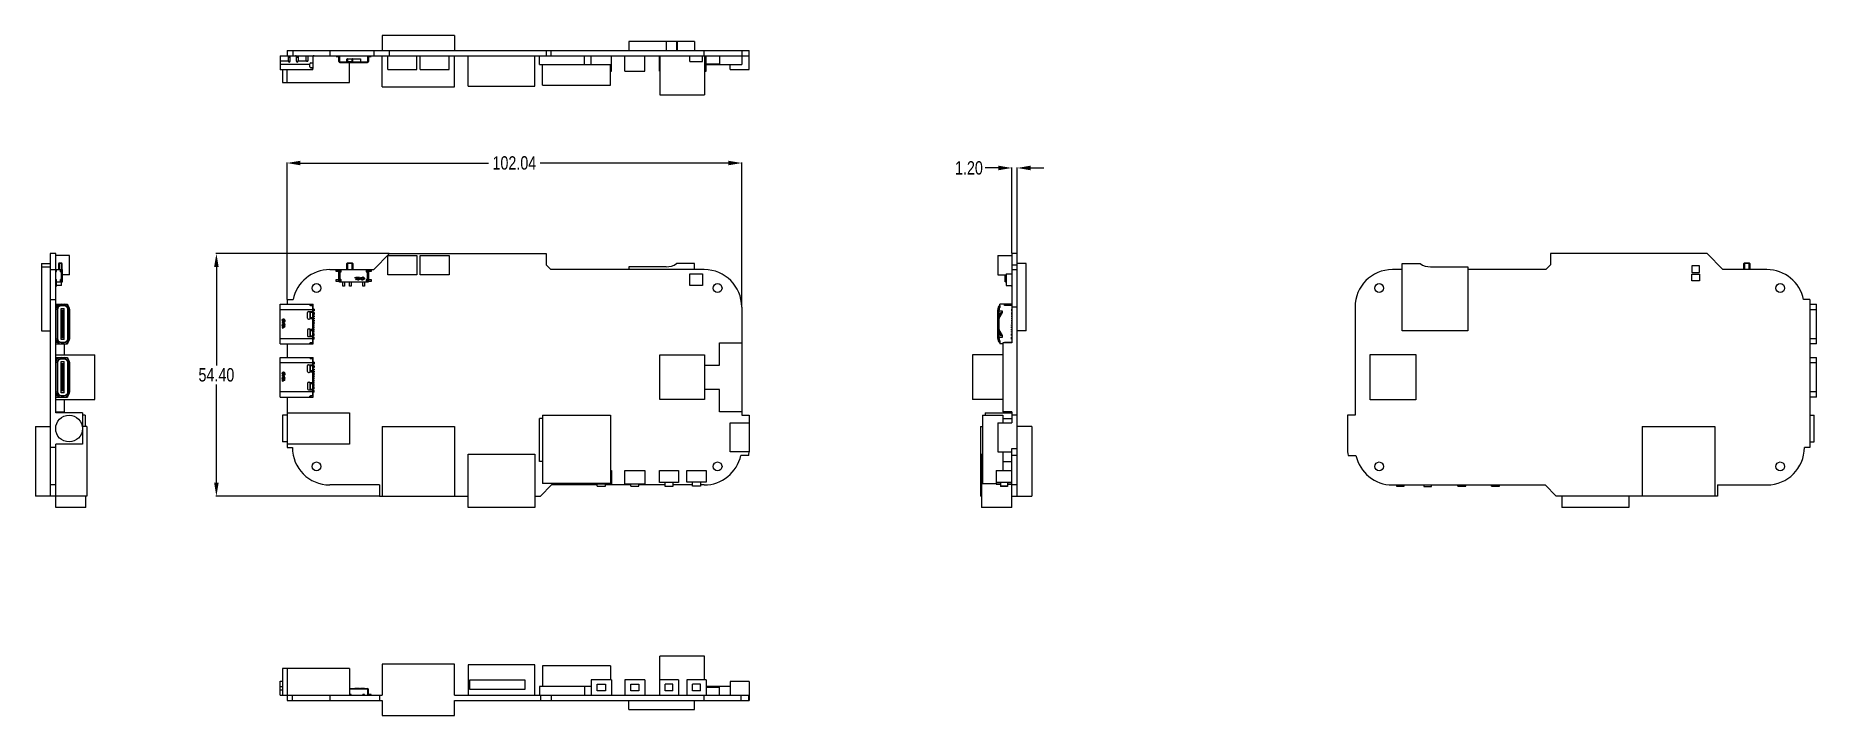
# Model space of a CAD drawing. Header units: millimetres. Extents: x 27 to 426, y 35 to 188.
import ezdxf

# ---------------------------------------------------------------- set-up
doc = ezdxf.new("R2010")
doc.units = ezdxf.units.MM
doc.header["$LTSCALE"] = 16.335
doc.header["$PDMODE"] = 3
doc.header["$PDSIZE"] = 0.3125
doc.layers.get('0').update_dxf_attribs({"linetype": 'CONTINUOUS'})
doc.layers.get('Defpoints').update_dxf_attribs({"linetype": 'CONTINUOUS'})
doc.styles.get("Standard").update_dxf_attribs({"font": 'txt', "width": 0.8})
doc.dimstyles.get("Standard").update_dxf_attribs({"dimtxt": 0.15625, "dimasz": 0.1875, "dimexe": 0.125, "dimexo": 0.0625, "dimtad": 0, "dimtih": 1, "dimtoh": 1, "dimdsep": 46, "dimtxsty": 'STANDARD', "dimblk": '_FILLED', "dimblk1": '_FILLED', "dimblk2": '_FILLED', "dimcen": 0.09, "dimazin": 2, "dimtp": 0.01, "dimtm": 0.01, "dimtfac": 1, "dimtofl": 0, "dimtmove": 0, "dimatfit": 3, "dimldrblk": '_FILLED', "dimfxl": 1, "dimtolj": 1, "dimarcsym": 0})

msp = doc.modelspace()

# ---------------------------------------------------------------- blocks, each defined once
blk = doc.blocks.new('_FILLED')
at = {"color": 0, "linetype": 'ByBlock'}
blk.add_solid([(0, 0), (-1, 0.17), (-1, -0.17)], dxfattribs=at)
blk = doc.blocks.new('*D1')
at = {"color": 3, "lineweight": -2}
for p, q in [((83.08, 128.72), (83.08, 159.42)), ((86.08, 159.29), (128.27, 159.29)), ((182.12, 159.29), (139.92, 159.29)), ((185.12, 127.05), (185.12, 159.42))]:
    blk.add_line(p, q, dxfattribs=at)
at = {"layer": 'Defpoints', "color": 0}
for p in [(185.12, 159.29), (83.08, 128.65), (185.12, 126.98)]:
    blk.add_point(p, dxfattribs=at)
at = {"color": 3, "lineweight": -2, "xscale": 3, "yscale": 3, "zscale": 3, "rotation": 180}
blk.add_blockref('_FILLED', (83.08, 159.29), dxfattribs=at)
at = {"color": 3, "lineweight": -2, "xscale": 3, "yscale": 3, "zscale": 3}
blk.add_blockref('_FILLED', (185.12, 159.29), dxfattribs=at)
at = {"color": 3, "insert": (134.1, 159.29), "char_height": 3, "attachment_point": 5}
blk.add_mtext('\\A1;102.04', dxfattribs=at)
blk = doc.blocks.new('*D2')
at = {"color": 3, "lineweight": -2}
for p, q in [((106.01, 138.98), (67.1, 138.98)), ((67.23, 135.98), (67.23, 113.9)), ((67.23, 87.58), (67.23, 109.65)), ((103.74, 84.58), (67.1, 84.58))]:
    blk.add_line(p, q, dxfattribs=at)
at = {"layer": 'Defpoints', "color": 0}
for p in [(106.07, 138.98), (67.23, 84.58), (103.8, 84.58)]:
    blk.add_point(p, dxfattribs=at)
at = {"color": 3, "lineweight": -2, "xscale": 3, "yscale": 3, "zscale": 3}
for p, rotation in [((67.23, 138.98), 90), ((67.23, 84.58), 270)]:
    blk.add_blockref('_FILLED', p, dxfattribs=dict(at, rotation=rotation))
at = {"color": 3, "insert": (67.23, 111.78), "char_height": 3, "attachment_point": 5}
blk.add_mtext('\\A1;54.40', dxfattribs=at)
blk = doc.blocks.new('*D3')
at = {"color": 3, "lineweight": -2}
for p, q in [((242.73, 158.18), (239.73, 158.18)), ((245.73, 139.04), (245.73, 158.3)), ((246.93, 139.04), (246.93, 158.3)), ((249.93, 158.18), (252.93, 158.18))]:
    blk.add_line(p, q, dxfattribs=at)
at = {"layer": 'Defpoints', "color": 0}
for p in [(245.73, 158.18), (245.73, 138.98), (246.93, 138.98)]:
    blk.add_point(p, dxfattribs=at)
at = {"color": 3, "lineweight": -2, "xscale": 3, "yscale": 3, "zscale": 3}
blk.add_blockref('_FILLED', (245.73, 158.18), dxfattribs=at)
at = {"color": 3, "lineweight": -2, "xscale": 3, "yscale": 3, "zscale": 3, "rotation": 180}
blk.add_blockref('_FILLED', (246.93, 158.18), dxfattribs=at)
at = {"color": 3, "insert": (236.11, 158.18), "char_height": 3, "attachment_point": 5}
blk.add_mtext('\\A1;1.20', dxfattribs=at)

# ---------------------------------------------------------------- dimensions: what is measured, and where the dimension line sits
for base, p1, p2, picture, middle in [((185.118, 159.295), (83.078, 128.653), (185.118, 126.983), '*D1', (134.098, 159.295)), ((245.731, 158.177), (246.931, 138.977), (245.731, 138.977), '*D3', (236.106, 158.177))]:
    dim = msp.add_linear_dim(base=base, p1=p1, p2=p2, dimstyle='STANDARD', override={"dimtxt": 3, "dimasz": 3, "dimzin": 0, "dimcen": 2.673, "dimclrd": 3, "dimclre": 3, "dimclrt": 3, "dimadec": 0, "dimazin": 0, "dimtp": 0, "dimtm": 0, "dimtzin": 0})
    dim.commit()
    dim.dimension.update_dxf_attribs({"geometry": picture, "text_midpoint": middle})
dim = msp.add_linear_dim(base=(67.225, 84.577), p1=(106.069, 138.977), p2=(103.798, 84.577), angle=90, dimstyle='STANDARD', override={"dimtxt": 3, "dimasz": 3, "dimzin": 0, "dimcen": 2.673, "dimclrd": 3, "dimclre": 3, "dimclrt": 3, "dimadec": 0, "dimazin": 0, "dimtp": 0, "dimtm": 0, "dimtzin": 0})
dim.commit()
dim.dimension.update_dxf_attribs({"geometry": '*D2', "text_midpoint": (67.225, 111.777)})

# ---------------------------------------------------------------- linework, layer by layer
at = {"color": 7, "linetype": 'Continuous'}
for p, q in [((104.398, 187.856), (104.398, 184.556)), ((120.698, 187.856), (104.398, 187.856)), ((120.698, 187.856), (120.698, 184.556)), ((83.078, 184.556), (83.078, 183.356)), ((83.078, 184.556), (170.492, 184.556)), ((84.446, 183.356), (84.446, 184.556)), ((92.678, 184.556), (92.678, 183.356)), ((102.598, 184.556), (102.598, 183.356)), ((106.069, 183.356), (106.069, 184.556)), ((141.225, 184.556), (141.225, 183.356)), ((142.298, 184.556), (142.298, 183.356)), ((174.514, 186.556), (159.782, 186.556)), ((159.782, 186.556), (159.782, 184.556)), ((168.143, 186.556), (168.144, 184.556)), ((170.492, 186.556), (170.492, 184.556)), ((170.492, 184.556), (186.809, 184.556)), ((170.664, 186.556), (170.664, 184.556)), ((174.514, 186.556), (174.514, 184.556)), ((176.718, 183.356), (176.718, 184.556)), ((185.118, 184.556), (185.118, 181.356)), ((186.809, 180.256), (186.809, 184.556)), ((81.578, 183.356), (81.578, 180.196)), ((81.578, 183.356), (186.809, 183.356)), ((83.378, 182.106), (81.578, 182.106)), ((81.578, 181.446), (88.228, 181.446)), ((88.908, 180.196), (81.578, 180.196)), ((82.078, 180.196), (82.078, 177.356)), ((83.078, 177.356), (83.078, 180.196)), ((83.378, 182.106), (83.378, 183.356)), ((83.378, 183.056), (83.778, 183.056)), ((83.378, 182.126), (83.778, 182.126)), ((83.578, 183.356), (83.578, 183.056)), ((83.778, 182.106), (83.778, 183.356)), ((85.178, 182.106), (85.178, 183.156)), ((85.178, 183.056), (85.578, 183.056)), ((85.178, 182.126), (85.578, 182.126)), ((85.378, 183.056), (85.378, 183.356)), ((85.578, 183.356), (85.578, 182.106)), ((87.608, 182.106), (85.578, 182.106)), ((87.408, 182.306), (87.408, 183.356)), ((87.808, 182.306), (87.808, 183.356)), ((88.208, 180.846), (88.208, 181.546)), ((88.228, 180.846), (88.228, 181.546)), ((88.408, 181.746), (88.908, 181.746)), ((88.408, 181.726), (88.928, 181.726)), ((88.928, 180.666), (88.408, 180.666)), ((88.408, 180.646), (88.808, 180.646)), ((88.908, 183.356), (88.908, 181.746)), ((88.908, 180.196), (88.908, 180.546)), ((88.928, 180.496), (88.908, 180.496)), ((88.928, 180.496), (88.928, 183.356)), ((89.158, 183.306), (88.928, 183.306)), ((89.158, 183.306), (89.158, 183.356)), ((94.137, 183.356), (94.137, 183.206)), ((94.137, 183.206), (94.737, 183.206)), ((94.737, 182.056), (94.737, 183.356)), ((94.827, 182.266), (94.737, 182.266)), ((94.837, 182.256), (94.737, 182.256)), ((94.737, 182.056), (94.837, 182.056)), ((94.827, 182.256), (94.827, 183.356)), ((94.837, 183.356), (94.837, 182.056)), ((94.937, 181.956), (94.937, 181.856)), ((94.937, 181.956), (101.137, 181.956)), ((94.937, 181.856), (101.137, 181.856)), ((95.187, 181.856), (95.187, 181.956)), ((95.187, 181.946), (100.887, 181.946)), ((95.197, 181.946), (95.197, 181.856)), ((96.537, 182.056), (96.537, 182.556)), ((97.837, 182.556), (96.537, 182.556)), ((96.537, 182.056), (97.837, 182.056)), ((96.637, 182.656), (96.637, 181.956)), ((96.637, 182.656), (97.737, 182.656)), ((97.078, 177.356), (97.078, 181.856)), ((97.737, 181.956), (97.737, 182.656)), ((97.837, 182.056), (97.837, 182.656)), ((97.837, 182.656), (99.537, 182.656)), ((98.308, 181.856), (98.308, 181.846)), ((98.308, 181.846), (98.491, 181.846)), ((98.337, 181.856), (98.337, 181.846)), ((98.357, 181.856), (98.357, 181.846)), ((98.442, 181.856), (98.442, 181.846)), ((98.462, 181.856), (98.462, 181.846)), ((98.491, 181.856), (98.491, 181.846)), ((98.501, 181.856), (98.501, 181.846)), ((98.501, 181.846), (98.706, 181.846)), ((98.533, 181.856), (98.533, 181.846)), ((98.612, 181.856), (98.612, 181.846)), ((98.668, 181.856), (98.668, 181.846)), ((98.694, 181.856), (98.694, 181.846)), ((98.706, 181.856), (98.706, 181.846)), ((98.706, 181.846), (99.094, 181.846)), ((98.816, 181.856), (98.816, 181.846)), ((98.842, 181.856), (98.842, 181.846)), ((98.909, 181.846), (98.909, 181.856)), ((98.961, 181.856), (98.961, 181.846)), ((98.978, 181.856), (98.978, 181.846)), ((98.981, 181.856), (98.981, 181.846)), ((98.995, 181.856), (98.995, 181.846)), ((99.012, 181.856), (99.012, 181.846)), ((99.054, 181.856), (99.054, 181.846)), ((99.094, 181.856), (99.094, 181.846)), ((99.107, 181.846), (99.107, 181.856)), ((99.107, 181.846), (99.108, 181.846)), ((99.109, 181.846), (99.109, 181.856)), ((99.109, 181.846), (99.125, 181.846)), ((99.128, 181.856), (99.128, 181.846)), ((99.128, 181.846), (99.245, 181.846)), ((99.154, 181.856), (99.154, 181.846)), ((99.199, 181.856), (99.199, 181.846)), ((99.233, 181.856), (99.233, 181.846)), ((99.245, 181.856), (99.245, 181.846)), ((99.249, 181.846), (99.26, 181.846)), ((99.26, 181.846), (99.26, 181.856)), ((99.269, 181.856), (99.269, 181.846)), ((99.269, 181.846), (99.379, 181.846)), ((99.379, 181.856), (99.379, 181.846)), ((99.537, 182.656), (99.537, 181.956)), ((99.544, 181.856), (99.544, 181.846)), ((99.544, 181.846), (100.466, 181.846)), ((99.598, 181.846), (99.598, 181.856)), ((99.73, 181.856), (99.73, 181.846)), ((99.816, 181.846), (99.816, 181.856)), ((99.857, 181.856), (99.857, 181.846)), ((100.009, 181.856), (100.009, 181.846)), ((100.009, 181.846), (100.009, 181.856)), ((100.155, 181.846), (100.155, 181.856)), ((100.291, 181.856), (100.291, 181.846)), ((100.407, 181.846), (100.407, 181.856)), ((100.466, 181.846), (100.466, 181.856)), ((100.877, 181.946), (100.877, 181.856)), ((100.887, 181.956), (100.887, 181.856)), ((101.137, 181.856), (101.137, 181.956)), ((101.237, 182.056), (101.237, 183.356)), ((101.337, 182.256), (101.237, 182.256)), ((101.237, 182.056), (101.337, 182.056)), ((101.247, 183.356), (101.247, 182.256)), ((101.247, 182.266), (101.337, 182.266)), ((101.337, 183.356), (101.337, 182.056)), ((101.337, 183.206), (101.937, 183.206)), ((101.937, 183.356), (101.937, 183.206)), ((104.398, 176.356), (104.398, 183.356)), ((105.737, 180.256), (105.737, 183.356)), ((105.737, 180.256), (112.238, 180.256)), ((112.238, 180.256), (112.238, 183.356)), ((112.938, 180.256), (112.938, 183.356)), ((112.938, 180.256), (119.438, 180.256)), ((119.438, 180.256), (119.438, 183.356)), ((120.698, 176.356), (120.698, 183.356)), ((123.698, 176.556), (123.698, 183.356)), ((138.698, 176.556), (138.698, 183.356)), ((139.775, 181.356), (139.775, 183.356)), ((139.775, 181.356), (155.698, 181.356)), ((140.398, 176.756), (140.398, 181.356)), ((149.875, 181.356), (149.875, 183.356)), ((151.368, 181.356), (151.368, 183.356)), ((155.698, 176.756), (155.698, 181.356)), ((155.698, 179.856), (155.868, 179.856)), ((155.868, 179.856), (155.868, 183.356)), ((158.868, 179.856), (158.868, 183.356)), ((158.868, 179.856), (163.368, 179.856)), ((163.368, 179.856), (163.368, 183.356)), ((166.648, 179.856), (166.648, 183.356)), ((166.648, 179.856), (166.768, 179.856)), ((166.768, 183.356), (166.768, 174.556)), ((173.493, 182.056), (173.493, 183.356)), ((173.493, 182.056), (176.287, 182.056)), ((176.287, 182.056), (176.287, 183.356)), ((176.768, 183.356), (176.768, 174.556)), ((176.768, 181.556), (180.118, 181.556)), ((176.768, 181.356), (185.118, 181.356)), ((176.768, 179.856), (177.112, 179.856)), ((177.112, 181.556), (177.112, 183.356)), ((177.112, 179.856), (177.112, 181.356)), ((180.118, 183.356), (180.118, 181.356)), ((182.504, 180.256), (182.504, 181.356)), ((182.504, 180.256), (186.809, 180.256)), ((82.078, 177.356), (97.078, 177.356)), ((104.398, 176.356), (120.698, 176.356)), ((123.698, 176.556), (138.698, 176.556)), ((140.398, 176.756), (155.698, 176.756)), ((166.768, 174.556), (176.768, 174.556)), ((27.962, 136.745), (27.962, 121.694)), ((27.962, 136.745), (29.962, 136.745)), ((27.962, 136.724), (29.962, 136.724)), ((27.962, 136.045), (29.962, 136.045)), ((29.962, 138.977), (29.962, 84.577)), ((31.162, 138.977), (29.962, 138.977)), ((31.162, 103.243), (31.162, 138.977)), ((34.262, 138.539), (31.162, 138.539)), ((31.862, 135.383), (31.862, 136.783)), ((32.562, 136.783), (31.862, 136.783)), ((31.962, 136.883), (31.962, 135.383)), ((31.962, 136.883), (32.462, 136.883)), ((32.462, 134.883), (32.462, 136.883)), ((32.562, 136.783), (32.562, 135.383)), ((34.262, 134.204), (34.262, 138.539)), ((96.537, 135.383), (96.537, 136.783)), ((97.837, 136.783), (96.537, 136.783)), ((96.637, 136.883), (96.637, 135.383)), ((96.637, 136.883), (97.737, 136.883)), ((97.737, 135.383), (97.737, 136.883)), ((97.837, 136.783), (97.837, 135.383)), ((102.598, 135.383), (106.069, 138.977)), ((105.737, 134.234), (105.737, 138.539)), ((105.737, 138.539), (112.238, 138.539)), ((106.069, 138.977), (141.225, 138.977)), ((112.238, 138.539), (112.238, 134.234)), ((112.938, 134.204), (112.938, 138.539)), ((112.938, 138.539), (119.438, 138.539)), ((119.438, 138.539), (119.438, 134.204)), ((141.225, 138.977), (141.225, 136.495)), ((141.225, 136.495), (142.298, 135.383)), ((159.782, 136.045), (159.782, 135.383)), ((168.144, 136.045), (159.782, 136.045)), ((170.664, 136.745), (170.492, 136.724)), ((174.514, 136.745), (170.664, 136.745)), ((174.514, 135.383), (174.514, 136.745)), ((242.631, 138.539), (242.631, 134.204)), ((242.631, 138.539), (245.731, 138.539)), ((245.731, 138.977), (245.731, 118.993)), ((246.931, 138.977), (245.731, 138.977)), ((245.731, 136.495), (246.931, 136.495)), ((246.931, 84.577), (246.931, 138.977)), ((248.931, 136.745), (246.931, 136.745)), ((248.931, 121.694), (248.931, 136.745)), ((333.353, 121.694), (333.353, 136.745)), ((333.353, 136.745), (337.202, 136.745)), ((337.202, 136.745), (337.375, 136.724)), ((339.724, 136.045), (348.085, 136.045)), ((348.085, 136.045), (348.085, 121.694)), ((365.568, 135.383), (366.642, 136.495)), ((366.642, 138.977), (366.642, 136.495)), ((401.797, 138.977), (366.642, 138.977)), ((401.797, 138.977), (405.268, 135.383)), ((411.329, 136.783), (410.029, 136.783)), ((410.029, 135.383), (410.029, 136.783)), ((410.129, 136.883), (411.229, 136.883)), ((410.129, 136.883), (410.129, 135.383)), ((411.229, 135.383), (411.229, 136.883)), ((411.329, 136.783), (411.329, 135.383)), ((29.962, 135.383), (32.562, 135.383)), ((31.162, 135.333), (31.312, 135.333)), ((31.162, 134.933), (31.312, 134.933)), ((31.162, 133.133), (31.312, 133.133)), ((31.162, 132.733), (31.312, 132.733)), ((31.162, 132.683), (32.562, 132.683)), ((31.312, 134.933), (31.312, 135.333)), ((31.312, 132.733), (31.312, 133.133)), ((31.312, 131.683), (31.312, 132.683)), ((32.252, 134.873), (32.252, 135.383)), ((32.662, 134.873), (32.252, 134.873)), ((32.252, 132.683), (32.252, 133.193)), ((32.252, 133.193), (32.662, 133.193)), ((32.262, 135.383), (32.262, 134.883)), ((32.662, 135.283), (32.262, 135.283)), ((32.262, 134.883), (32.662, 134.883)), ((32.262, 133.183), (32.262, 132.683)), ((32.662, 133.183), (32.262, 133.183)), ((32.262, 132.783), (32.662, 132.783)), ((32.462, 133.193), (32.462, 134.873)), ((32.462, 131.839), (32.462, 133.183)), ((32.562, 134.883), (32.562, 134.873)), ((32.562, 133.193), (32.562, 133.183)), ((32.572, 135.383), (32.662, 135.383)), ((32.572, 134.873), (32.572, 134.883)), ((32.572, 133.183), (32.572, 133.193)), ((32.572, 132.683), (32.662, 132.683)), ((32.662, 132.683), (32.662, 135.383)), ((34.262, 134.234), (32.662, 134.234)), ((34.262, 134.204), (32.662, 134.204)), ((32.662, 133.718), (32.672, 133.718)), ((32.662, 133.699), (32.672, 133.699)), ((32.672, 133.653), (32.662, 133.653)), ((32.662, 133.635), (32.672, 133.635)), ((32.662, 133.431), (32.672, 133.431)), ((32.672, 133.43), (32.662, 133.43)), ((32.662, 133.429), (32.672, 133.429)), ((32.662, 133.429), (32.672, 133.429)), ((32.662, 133.425), (32.672, 133.425)), ((32.662, 133.311), (32.672, 133.311)), ((32.662, 133.107), (32.672, 133.107)), ((32.662, 133.105), (32.672, 133.105)), ((32.662, 133.105), (32.672, 133.105)), ((32.672, 133.105), (32.662, 133.105)), ((32.662, 133.1), (32.672, 133.1)), ((32.662, 133.043), (32.672, 133.043)), ((32.672, 133.429), (32.672, 133.718)), ((32.672, 133.425), (32.672, 133.428)), ((32.672, 133.105), (32.672, 133.425)), ((32.672, 133.043), (32.672, 133.104)), ((92.678, 135.383), (94.827, 135.383)), ((94.137, 134.933), (94.137, 135.333)), ((94.137, 135.333), (94.737, 135.333)), ((94.737, 134.933), (94.137, 134.933)), ((94.137, 132.733), (94.137, 133.133)), ((94.137, 133.133), (94.737, 133.133)), ((94.737, 132.733), (94.137, 132.733)), ((94.737, 132.683), (94.737, 135.383)), ((95.187, 135.283), (94.737, 135.283)), ((94.737, 134.883), (95.187, 134.883)), ((94.737, 134.873), (95.197, 134.873)), ((94.737, 133.193), (95.197, 133.193)), ((95.187, 133.183), (94.737, 133.183)), ((94.737, 132.783), (95.187, 132.783)), ((94.827, 132.683), (94.737, 132.683)), ((94.827, 134.873), (94.827, 134.883)), ((94.827, 133.183), (94.827, 133.193)), ((94.837, 135.383), (101.237, 135.383)), ((94.837, 134.883), (94.837, 134.873)), ((94.837, 133.193), (94.837, 133.183)), ((94.837, 132.683), (101.237, 132.683)), ((94.937, 135.383), (94.937, 134.883)), ((94.937, 134.873), (94.937, 133.193)), ((94.937, 133.183), (94.937, 132.683)), ((95.187, 134.883), (95.187, 135.383)), ((95.187, 132.683), (95.187, 133.183)), ((95.197, 134.873), (95.197, 135.383)), ((95.197, 132.683), (95.197, 133.193)), ((95.587, 131.683), (95.587, 132.683)), ((95.987, 132.683), (95.987, 131.683)), ((97.087, 131.683), (97.087, 132.683)), ((97.487, 132.683), (97.487, 131.683)), ((98.384, 133.431), (98.308, 133.635)), ((98.308, 133.635), (98.337, 133.635)), ((98.337, 133.635), (98.357, 133.579)), ((98.357, 133.579), (98.442, 133.579)), ((98.365, 133.556), (98.395, 133.472)), ((98.365, 133.556), (98.433, 133.556)), ((98.412, 133.431), (98.384, 133.431)), ((98.402, 133.472), (98.433, 133.556)), ((98.491, 133.634), (98.412, 133.431)), ((98.442, 133.579), (98.462, 133.634)), ((98.462, 133.634), (98.491, 133.634)), ((98.636, 133.107), (98.56, 133.311)), ((98.56, 133.311), (98.589, 133.311)), ((98.589, 133.311), (98.61, 133.255)), ((98.666, 133.429), (98.608, 133.43)), ((98.64, 133.453), (98.61, 133.453)), ((98.61, 133.255), (98.694, 133.254)), ((98.612, 133.633), (98.668, 133.633)), ((98.612, 133.61), (98.641, 133.61)), ((98.618, 133.232), (98.648, 133.147)), ((98.618, 133.232), (98.686, 133.231)), ((98.664, 133.107), (98.636, 133.107)), ((98.641, 133.61), (98.64, 133.453)), ((98.655, 133.147), (98.686, 133.231)), ((98.743, 133.31), (98.664, 133.107)), ((98.668, 133.633), (98.666, 133.429)), ((98.694, 133.254), (98.714, 133.31)), ((98.706, 133.609), (98.706, 133.633)), ((98.706, 133.633), (98.816, 133.632)), ((98.789, 133.609), (98.706, 133.609)), ((98.709, 133.429), (98.71, 133.452)), ((98.814, 133.428), (98.709, 133.429)), ((98.71, 133.452), (98.788, 133.452)), ((98.714, 133.31), (98.743, 133.31)), ((98.716, 133.518), (98.716, 133.541)), ((98.716, 133.541), (98.789, 133.54)), ((98.789, 133.517), (98.716, 133.518)), ((98.788, 133.452), (98.789, 133.517)), ((98.789, 133.54), (98.789, 133.609)), ((98.816, 133.632), (98.814, 133.428)), ((98.842, 133.486), (98.909, 133.653)), ((98.868, 133.486), (98.842, 133.486)), ((98.919, 133.105), (98.861, 133.105)), ((98.893, 133.129), (98.862, 133.129)), ((98.864, 133.309), (98.92, 133.308)), ((98.864, 133.286), (98.894, 133.285)), ((98.909, 133.595), (98.868, 133.486)), ((98.894, 133.285), (98.893, 133.129)), ((98.916, 133.595), (98.912, 133.608)), ((98.953, 133.485), (98.916, 133.595)), ((98.92, 133.308), (98.919, 133.105)), ((98.937, 133.657), (98.925, 133.631)), ((98.925, 133.631), (98.981, 133.485)), ((98.981, 133.485), (98.953, 133.485)), ((98.958, 133.285), (98.959, 133.308)), ((99.042, 133.284), (98.958, 133.285)), ((98.959, 133.308), (99.068, 133.307)), ((98.962, 133.105), (98.962, 133.128)), ((98.962, 133.128), (99.04, 133.128)), ((99.067, 133.104), (98.962, 133.105)), ((98.968, 133.193), (98.968, 133.216)), ((98.968, 133.216), (99.041, 133.216)), ((99.041, 133.193), (98.968, 133.193)), ((98.978, 133.697), (98.978, 133.674)), ((99.002, 133.488), (99.002, 133.513)), ((99.04, 133.128), (99.041, 133.193)), ((99.041, 133.216), (99.042, 133.284)), ((99.068, 133.307), (99.067, 133.104)), ((99.094, 133.625), (99.094, 133.598)), ((99.107, 133.109), (99.107, 133.136)), ((99.108, 133.273), (99.109, 133.299)), ((99.128, 133.536), (99.128, 133.63)), ((99.128, 133.63), (99.154, 133.629)), ((99.153, 133.556), (99.153, 133.57)), ((99.153, 133.556), (99.187, 133.561)), ((99.196, 133.543), (99.153, 133.537)), ((99.154, 133.629), (99.154, 133.606)), ((99.23, 133.518), (99.23, 133.494)), ((99.269, 133.605), (99.269, 133.629)), ((99.269, 133.629), (99.379, 133.628)), ((99.352, 133.605), (99.269, 133.605)), ((99.269, 133.283), (99.269, 133.306)), ((99.269, 133.306), (99.377, 133.305)), ((99.35, 133.282), (99.269, 133.283)), ((99.273, 133.425), (99.273, 133.449)), ((99.273, 133.449), (99.351, 133.448)), ((99.377, 133.424), (99.273, 133.425)), ((99.279, 133.514), (99.279, 133.537)), ((99.279, 133.537), (99.352, 133.536)), ((99.352, 133.513), (99.279, 133.514)), ((99.349, 133.102), (99.35, 133.282)), ((99.375, 133.102), (99.349, 133.102)), ((99.351, 133.448), (99.352, 133.513)), ((99.352, 133.536), (99.352, 133.605)), ((99.377, 133.305), (99.375, 133.102)), ((99.379, 133.628), (99.377, 133.424)), ((99.73, 133.626), (99.816, 133.625)), ((99.804, 133.537), (99.738, 133.538)), ((99.745, 133.312), (99.757, 133.312)), ((99.806, 133.455), (100.009, 133.56)), ((99.85, 133.378), (99.806, 133.455)), ((100.045, 133.478), (99.85, 133.378)), ((100.009, 133.56), (100.009, 133.575)), ((100.087, 131.683), (100.087, 132.683)), ((100.487, 132.683), (100.487, 131.683)), ((100.877, 135.383), (100.877, 134.873)), ((100.877, 134.873), (101.337, 134.873)), ((100.877, 133.193), (100.877, 132.683)), ((100.877, 133.193), (101.337, 133.193)), ((100.887, 135.383), (100.887, 134.883)), ((101.337, 135.283), (100.887, 135.283)), ((100.887, 134.883), (101.337, 134.883)), ((100.887, 133.183), (100.887, 132.683)), ((101.337, 133.183), (100.887, 133.183)), ((100.887, 132.783), (101.337, 132.783)), ((101.137, 134.883), (101.137, 135.383)), ((101.137, 133.193), (101.137, 134.873)), ((101.137, 132.683), (101.137, 133.183)), ((101.237, 134.883), (101.237, 134.873)), ((101.237, 133.193), (101.237, 133.183)), ((101.247, 135.383), (102.598, 135.383)), ((101.247, 134.883), (101.247, 134.873)), ((101.247, 133.193), (101.247, 133.183)), ((101.247, 132.683), (101.337, 132.683)), ((101.337, 135.383), (101.337, 132.683)), ((101.337, 135.333), (101.937, 135.333)), ((101.937, 134.933), (101.337, 134.933)), ((101.337, 133.133), (101.937, 133.133)), ((101.937, 132.733), (101.337, 132.733)), ((101.937, 135.333), (101.937, 134.933)), ((101.937, 133.133), (101.937, 132.733)), ((112.238, 134.234), (105.737, 134.234)), ((119.438, 134.204), (112.938, 134.204)), ((176.718, 135.383), (142.298, 135.383)), ((173.493, 134.439), (176.287, 134.439)), ((173.493, 131.839), (173.493, 134.439)), ((176.287, 134.439), (176.287, 131.839)), ((242.631, 134.204), (244.431, 134.204)), ((244.221, 133.718), (244.221, 133.043)), ((244.221, 133.718), (244.231, 133.718)), ((244.231, 133.619), (244.221, 133.619)), ((244.221, 133.549), (244.231, 133.549)), ((244.231, 133.391), (244.221, 133.391)), ((244.231, 133.226), (244.221, 133.226)), ((244.221, 133.158), (244.231, 133.158)), ((244.231, 133.098), (244.221, 133.098)), ((244.221, 133.043), (244.231, 133.043)), ((244.231, 132.683), (244.231, 134.204)), ((244.231, 133.193), (244.431, 133.193)), ((244.431, 133.183), (244.231, 133.183)), ((244.231, 132.783), (244.431, 132.783)), ((244.321, 132.683), (244.231, 132.683)), ((244.321, 133.193), (244.321, 133.183)), ((244.331, 133.193), (244.331, 133.183)), ((244.331, 132.683), (244.431, 132.683)), ((244.431, 134.439), (244.431, 131.839)), ((244.431, 134.439), (245.731, 134.439)), ((245.731, 135.383), (246.931, 135.383)), ((333.353, 135.383), (331.148, 135.383)), ((365.568, 135.383), (348.085, 135.383)), ((415.188, 135.383), (405.268, 135.383)), ((29.962, 128.653), (31.162, 128.653)), ((31.162, 131.683), (31.312, 131.683)), ((32.462, 131.839), (31.312, 131.839)), ((83.078, 128.653), (83.078, 127.653)), ((83.078, 128.653), (84.446, 128.653)), ((95.987, 131.683), (95.587, 131.683)), ((97.487, 131.683), (97.087, 131.683)), ((100.487, 131.683), (100.087, 131.683)), ((176.287, 131.839), (173.493, 131.839)), ((244.431, 131.839), (245.731, 131.839)), ((245.581, 131.839), (245.581, 131.683)), ((245.731, 131.683), (245.581, 131.683)), ((424.788, 128.653), (423.421, 128.653)), ((424.788, 128.653), (424.788, 95.503)), ((31.162, 127.653), (33.852, 127.653)), ((31.601, 127.353), (31.162, 127.353)), ((31.462, 126.403), (31.462, 119.963)), ((31.562, 126.403), (31.462, 126.403)), ((31.562, 126.403), (31.562, 119.963)), ((32.392, 119.683), (32.392, 126.683)), ((32.392, 126.683), (33.092, 126.683)), ((32.392, 126.27), (32.542, 126.183)), ((32.412, 127.353), (32.412, 127.253)), ((32.412, 127.353), (33.072, 127.353)), ((33.072, 127.253), (32.412, 127.253)), ((32.542, 126.183), (32.542, 120.183)), ((32.942, 126.183), (32.542, 126.183)), ((32.942, 126.183), (33.092, 126.27)), ((32.942, 120.183), (32.942, 126.183)), ((33.072, 127.253), (33.072, 127.353)), ((33.092, 119.683), (33.092, 126.683)), ((33.672, 127.497), (33.672, 127.653)), ((33.852, 127.653), (33.852, 127.377)), ((33.922, 119.963), (33.922, 126.403)), ((34.022, 126.403), (33.922, 126.403)), ((34.022, 119.963), (34.022, 126.403)), ((34.322, 119.963), (34.322, 126.403)), ((81.578, 118.713), (81.578, 127.653)), ((81.578, 127.653), (88.928, 127.653)), ((88.928, 126.403), (81.578, 126.403)), ((82.085, 123.909), (82.1, 123.909)), ((82.207, 123.707), (82.1, 123.909)), ((82.182, 123.946), (82.283, 123.752)), ((87.708, 124.483), (87.708, 125.803)), ((87.908, 126.003), (88.708, 126.003)), ((87.908, 124.283), (88.058, 124.283)), ((88.208, 127.499), (88.208, 127.653)), ((88.208, 126.003), (88.208, 124.353)), ((88.208, 125.742), (88.273, 125.742)), ((88.208, 124.519), (88.258, 124.519)), ((88.208, 124.429), (88.928, 124.429)), ((88.228, 127.447), (88.228, 127.653)), ((88.258, 125.68), (88.258, 124.483)), ((88.258, 124.679), (88.908, 124.679)), ((88.408, 127.653), (88.408, 127.363)), ((88.408, 127.363), (88.808, 127.363)), ((88.458, 125.853), (88.708, 125.853)), ((88.882, 126.103), (88.928, 126.103)), ((88.893, 125.742), (88.928, 125.742)), ((88.908, 126.203), (88.908, 127.27)), ((88.908, 126.945), (88.928, 126.945)), ((88.908, 120.686), (88.908, 125.68)), ((88.908, 124.519), (88.928, 124.519)), ((88.928, 118.713), (88.928, 127.653)), ((89.158, 126.548), (88.928, 126.548)), ((89.158, 126.148), (88.928, 126.148)), ((89.158, 125.748), (88.928, 125.748)), ((89.158, 125.348), (88.928, 125.348)), ((89.158, 125.033), (88.928, 125.033)), ((89.158, 124.833), (88.928, 124.833)), ((89.158, 124.533), (88.928, 124.533)), ((89.158, 124.333), (88.928, 124.333)), ((89.158, 124.033), (88.928, 124.033)), ((89.158, 126.548), (89.158, 126.148)), ((89.158, 125.748), (89.158, 125.348)), ((89.158, 125.033), (89.158, 124.833)), ((89.158, 124.533), (89.158, 124.333)), ((89.158, 124.033), (89.158, 123.833)), ((185.118, 126.983), (185.118, 102.721)), ((242.571, 124.483), (242.571, 126.403)), ((242.571, 126.203), (242.871, 126.203)), ((242.871, 126.003), (242.571, 126.003)), ((242.871, 125.803), (242.571, 125.803)), ((242.571, 121.937), (242.571, 124.429)), ((242.638, 124.679), (243.316, 125.853)), ((242.871, 126.103), (242.871, 126.403)), ((242.871, 125.083), (242.871, 126.103)), ((243.621, 126.103), (242.871, 126.103)), ((242.871, 121.937), (242.871, 124.429)), ((242.891, 121.937), (242.891, 124.429)), ((242.898, 124.529), (243.575, 125.703)), ((242.915, 124.519), (243.621, 125.742)), ((242.921, 126.707), (242.921, 127.27)), ((243.021, 127.363), (243.021, 126.915)), ((243.041, 126.945), (243.041, 127.653)), ((245.731, 127.653), (243.041, 127.653)), ((243.216, 125.68), (243.475, 125.53)), ((243.316, 125.853), (243.575, 125.703)), ((243.621, 125.742), (243.621, 126.103)), ((244.101, 127.353), (244.101, 127.653)), ((245.731, 127.353), (244.101, 127.353)), ((244.121, 127.353), (244.121, 127.653)), ((245.681, 126.548), (245.681, 126.148)), ((245.681, 126.548), (245.731, 126.548)), ((245.681, 126.148), (245.731, 126.148)), ((245.681, 125.748), (245.681, 125.348)), ((245.681, 125.748), (245.731, 125.748)), ((245.681, 125.348), (245.731, 125.348)), ((245.681, 125.033), (245.681, 124.833)), ((245.681, 125.033), (245.731, 125.033)), ((245.681, 124.833), (245.731, 124.833)), ((245.681, 124.533), (245.681, 124.333)), ((245.681, 124.533), (245.731, 124.533)), ((245.681, 124.333), (245.731, 124.333)), ((245.681, 124.033), (245.681, 123.833)), ((245.681, 124.033), (245.731, 124.033)), ((246.931, 126.983), (245.731, 126.983)), ((322.748, 126.983), (322.748, 102.721)), ((424.788, 127.653), (426.288, 127.653)), ((426.288, 126.403), (424.788, 126.403)), ((426.288, 118.713), (426.288, 127.653)), ((27.962, 121.694), (29.962, 121.694)), ((31.462, 119.963), (31.562, 119.963)), ((32.542, 120.183), (32.392, 120.096)), ((32.542, 120.183), (32.942, 120.183)), ((33.092, 120.096), (32.942, 120.183)), ((33.922, 119.963), (34.022, 119.963)), ((81.578, 119.963), (88.928, 119.963)), ((81.993, 122.877), (81.97, 122.877)), ((82.011, 122.837), (82.037, 122.825)), ((82.182, 122.743), (82.015, 122.809)), ((82.036, 123.716), (82.036, 123.63)), ((82.037, 123.279), (82.037, 123.169)), ((82.24, 123.279), (82.037, 123.279)), ((82.037, 123.169), (82.06, 123.169)), ((82.037, 123.054), (82.037, 123.028)), ((82.059, 123.054), (82.037, 123.054)), ((82.037, 123.028), (82.13, 123.028)), ((82.037, 122.825), (82.182, 122.882)), ((82.037, 122.715), (82.037, 122.606)), ((82.24, 122.715), (82.037, 122.715)), ((82.037, 122.606), (82.06, 122.606)), ((82.037, 122.568), (82.037, 122.512)), ((82.24, 122.568), (82.037, 122.568)), ((82.037, 122.391), (82.037, 122.362)), ((82.037, 122.391), (82.24, 122.313)), ((82.092, 122.342), (82.037, 122.362)), ((82.24, 122.285), (82.037, 122.208)), ((82.037, 122.237), (82.092, 122.258)), ((82.037, 122.237), (82.037, 122.208)), ((82.068, 122.994), (82.042, 122.994)), ((82.059, 123.054), (82.059, 123.054)), ((82.06, 123.169), (82.06, 123.252)), ((82.06, 123.252), (82.128, 123.252)), ((82.06, 122.606), (82.06, 122.689)), ((82.06, 122.689), (82.128, 122.689)), ((82.06, 122.541), (82.06, 122.512)), ((82.217, 122.541), (82.06, 122.541)), ((82.073, 122.816), (82.061, 122.813)), ((82.061, 122.812), (82.061, 122.813)), ((82.182, 122.854), (82.073, 122.816)), ((82.073, 122.809), (82.182, 122.769)), ((82.092, 122.342), (82.092, 122.258)), ((82.096, 123.054), (82.11, 123.054)), ((82.11, 123.054), (82.105, 123.088)), ((82.115, 122.334), (82.115, 122.266)), ((82.2, 122.304), (82.115, 122.334)), ((82.115, 122.266), (82.2, 122.296)), ((82.123, 123.097), (82.129, 123.054)), ((82.124, 123.639), (82.124, 123.704)), ((82.128, 123.252), (82.128, 123.18)), ((82.128, 123.18), (82.152, 123.18)), ((82.128, 122.689), (82.128, 122.616)), ((82.128, 122.616), (82.152, 122.616)), ((82.172, 123.131), (82.147, 123.131)), ((82.152, 123.18), (82.152, 123.252)), ((82.152, 123.252), (82.217, 123.252)), ((82.152, 122.616), (82.152, 122.689)), ((82.152, 122.689), (82.217, 122.689)), ((82.154, 122.903), (82.179, 122.903)), ((82.182, 122.854), (82.182, 122.882)), ((82.182, 122.743), (82.182, 122.769)), ((82.283, 123.752), (82.207, 123.707)), ((82.214, 122.3), (82.214, 122.3)), ((82.217, 123.252), (82.217, 123.174)), ((82.217, 123.174), (82.24, 123.174)), ((82.217, 122.689), (82.217, 122.611)), ((82.217, 122.611), (82.24, 122.611)), ((82.217, 122.511), (82.217, 122.541)), ((82.24, 123.174), (82.24, 123.279)), ((82.24, 122.611), (82.24, 122.715)), ((82.24, 122.51), (82.24, 122.568)), ((82.24, 122.285), (82.24, 122.313)), ((82.35, 123.659), (82.35, 123.647)), ((82.359, 123.279), (82.359, 123.171)), ((82.563, 123.279), (82.359, 123.279)), ((82.359, 123.171), (82.382, 123.171)), ((82.359, 122.97), (82.359, 122.861)), ((82.563, 122.97), (82.359, 122.97)), ((82.359, 122.861), (82.382, 122.861)), ((82.359, 122.822), (82.359, 122.766)), ((82.563, 122.822), (82.359, 122.822)), ((82.359, 122.646), (82.359, 122.616)), ((82.359, 122.646), (82.563, 122.568)), ((82.415, 122.597), (82.359, 122.616)), ((82.563, 122.54), (82.359, 122.463)), ((82.359, 122.492), (82.415, 122.512)), ((82.359, 122.492), (82.359, 122.463)), ((82.368, 123.011), (82.393, 123.011)), ((82.382, 123.171), (82.382, 123.252)), ((82.382, 123.252), (82.563, 123.252)), ((82.382, 122.861), (82.382, 122.944)), ((82.382, 122.944), (82.451, 122.944)), ((82.382, 122.796), (82.382, 122.767)), ((82.539, 122.796), (82.382, 122.796)), ((82.415, 122.597), (82.415, 122.512)), ((82.438, 122.589), (82.438, 122.52)), ((82.522, 122.558), (82.438, 122.589)), ((82.438, 122.52), (82.522, 122.551)), ((82.451, 122.944), (82.451, 122.871)), ((82.451, 122.871), (82.474, 122.871)), ((82.474, 122.871), (82.474, 122.944)), ((82.474, 122.944), (82.539, 122.944)), ((82.53, 123.011), (82.558, 123.011)), ((82.537, 122.554), (82.537, 122.555)), ((82.539, 122.944), (82.539, 122.865)), ((82.539, 122.865), (82.563, 122.865)), ((82.539, 122.765), (82.539, 122.796)), ((82.563, 123.252), (82.563, 123.279)), ((82.563, 122.865), (82.563, 122.97)), ((82.563, 122.764), (82.563, 122.822)), ((82.563, 122.54), (82.563, 122.568)), ((87.708, 121.883), (87.708, 120.563)), ((87.908, 122.083), (88.058, 122.083)), ((87.908, 120.363), (88.708, 120.363)), ((88.208, 122.013), (88.208, 120.363)), ((88.928, 121.937), (88.208, 121.937)), ((88.258, 121.847), (88.208, 121.847)), ((88.208, 120.624), (88.273, 120.624)), ((88.258, 121.883), (88.258, 120.686)), ((88.908, 121.687), (88.258, 121.687)), ((88.458, 120.513), (88.708, 120.513)), ((88.882, 120.263), (88.928, 120.263)), ((88.893, 120.624), (88.928, 120.624)), ((88.928, 121.847), (88.908, 121.847)), ((88.908, 119.095), (88.908, 120.163)), ((89.158, 123.833), (88.928, 123.833)), ((89.158, 123.533), (88.928, 123.533)), ((89.158, 123.333), (88.928, 123.333)), ((89.158, 123.033), (88.928, 123.033)), ((89.158, 122.833), (88.928, 122.833)), ((89.158, 122.533), (88.928, 122.533)), ((89.158, 122.333), (88.928, 122.333)), ((89.158, 122.033), (88.928, 122.033)), ((89.158, 121.833), (88.928, 121.833)), ((89.158, 121.533), (88.928, 121.533)), ((89.158, 121.333), (88.928, 121.333)), ((89.158, 121.018), (88.928, 121.018)), ((89.158, 120.618), (88.928, 120.618)), ((89.158, 120.218), (88.928, 120.218)), ((89.158, 123.533), (89.158, 123.333)), ((89.158, 122.833), (89.158, 123.033)), ((89.158, 122.333), (89.158, 122.533)), ((89.158, 121.833), (89.158, 122.033)), ((89.158, 121.333), (89.158, 121.533)), ((89.158, 120.618), (89.158, 121.018)), ((89.158, 119.818), (89.158, 120.218)), ((242.571, 119.963), (242.571, 121.883)), ((242.571, 120.563), (242.871, 120.563)), ((242.571, 120.363), (242.871, 120.363)), ((242.871, 120.163), (242.571, 120.163)), ((243.316, 120.513), (242.638, 121.687)), ((242.871, 119.963), (242.871, 121.283)), ((242.871, 120.263), (243.621, 120.263)), ((243.575, 120.663), (242.898, 121.837)), ((243.621, 120.624), (242.915, 121.847)), ((243.475, 120.836), (243.216, 120.686)), ((243.575, 120.663), (243.316, 120.513)), ((243.621, 120.263), (243.621, 120.624)), ((245.681, 123.833), (245.731, 123.833)), ((245.681, 123.533), (245.681, 123.333)), ((245.681, 123.533), (245.731, 123.533)), ((245.681, 123.333), (245.731, 123.333)), ((245.681, 122.833), (245.681, 123.033)), ((245.681, 123.033), (245.731, 123.033)), ((245.681, 122.833), (245.731, 122.833)), ((245.681, 122.333), (245.681, 122.533)), ((245.681, 122.533), (245.731, 122.533)), ((245.681, 122.333), (245.731, 122.333)), ((245.681, 121.833), (245.681, 122.033)), ((245.681, 122.033), (245.731, 122.033)), ((245.681, 121.833), (245.731, 121.833)), ((245.681, 121.333), (245.681, 121.533)), ((245.681, 121.533), (245.731, 121.533)), ((245.681, 121.333), (245.731, 121.333)), ((245.681, 120.618), (245.681, 121.018)), ((245.681, 121.018), (245.731, 121.018)), ((245.681, 120.618), (245.731, 120.618)), ((245.681, 119.818), (245.681, 120.218)), ((245.681, 120.218), (245.731, 120.218)), ((248.931, 121.694), (246.931, 121.694)), ((348.085, 121.694), (333.353, 121.694)), ((424.788, 119.963), (426.288, 119.963)), ((31.601, 119.013), (31.162, 119.013)), ((31.162, 118.713), (33.852, 118.713)), ((31.162, 116.243), (39.962, 116.243)), ((33.092, 119.683), (32.392, 119.683)), ((32.412, 119.113), (32.412, 119.013)), ((32.412, 119.113), (33.072, 119.113)), ((32.412, 119.013), (33.072, 119.013)), ((33.072, 119.013), (33.072, 119.113)), ((33.162, 116.243), (33.162, 118.713)), ((33.672, 118.713), (33.672, 118.869)), ((33.852, 118.989), (33.852, 118.713)), ((39.962, 106.243), (39.962, 116.243)), ((81.578, 118.713), (88.928, 118.713)), ((83.078, 118.713), (83.078, 115.713)), ((88.208, 118.713), (88.208, 118.866)), ((88.228, 118.713), (88.228, 118.918)), ((88.408, 119.002), (88.408, 118.713)), ((88.808, 119.002), (88.408, 119.002)), ((88.928, 119.421), (88.908, 119.421)), ((89.158, 119.818), (88.928, 119.818)), ((166.768, 116.243), (176.768, 116.243)), ((166.768, 106.243), (166.768, 116.243)), ((176.768, 116.243), (176.768, 106.243)), ((180.118, 118.993), (185.118, 118.993)), ((180.118, 113.993), (180.118, 118.993)), ((236.931, 116.243), (236.931, 106.243)), ((243.731, 116.243), (236.931, 116.243)), ((242.921, 119.095), (242.921, 119.659)), ((243.021, 119.451), (243.021, 119.002)), ((243.041, 119.421), (243.041, 118.713)), ((243.731, 118.713), (243.041, 118.713)), ((243.731, 118.993), (243.731, 103.493)), ((245.731, 118.993), (243.731, 118.993)), ((244.101, 119.013), (244.101, 118.993)), ((245.731, 119.013), (244.101, 119.013)), ((244.121, 119.013), (244.121, 118.993)), ((245.681, 119.818), (245.731, 119.818)), ((426.288, 118.713), (424.788, 118.713)), ((31.162, 115.713), (33.852, 115.713)), ((31.601, 115.413), (31.162, 115.413)), ((31.462, 114.463), (31.462, 108.023)), ((31.562, 114.463), (31.462, 114.463)), ((31.562, 114.463), (31.562, 108.023)), ((32.392, 107.743), (32.392, 114.743)), ((32.392, 114.743), (33.092, 114.743)), ((32.392, 114.33), (32.542, 114.243)), ((32.412, 115.413), (32.412, 115.313)), ((32.412, 115.413), (33.072, 115.413)), ((33.072, 115.313), (32.412, 115.313)), ((32.542, 114.243), (32.542, 108.243)), ((32.942, 114.243), (32.542, 114.243)), ((32.942, 114.243), (33.092, 114.33)), ((32.942, 108.243), (32.942, 114.243)), ((33.072, 115.313), (33.072, 115.413)), ((33.092, 107.743), (33.092, 114.743)), ((33.672, 115.557), (33.672, 115.713)), ((33.852, 115.713), (33.852, 115.437)), ((33.922, 108.023), (33.922, 114.463)), ((34.022, 114.463), (33.922, 114.463)), ((34.022, 108.023), (34.022, 114.463)), ((34.322, 108.023), (34.322, 114.463)), ((81.578, 106.773), (81.578, 115.713)), ((81.578, 115.713), (88.928, 115.713)), ((88.928, 114.463), (81.578, 114.463)), ((82.085, 111.969), (82.1, 111.969)), ((82.207, 111.767), (82.1, 111.969)), ((82.182, 112.006), (82.283, 111.812)), ((87.708, 112.543), (87.708, 113.863)), ((87.908, 114.063), (88.708, 114.063)), ((87.908, 112.343), (88.058, 112.343)), ((88.208, 115.559), (88.208, 115.713)), ((88.208, 114.063), (88.208, 112.413)), ((88.208, 113.802), (88.273, 113.802)), ((88.208, 112.579), (88.258, 112.579)), ((88.208, 112.489), (88.928, 112.489)), ((88.228, 115.507), (88.228, 115.713)), ((88.258, 113.74), (88.258, 112.543)), ((88.258, 112.739), (88.908, 112.739)), ((88.408, 115.713), (88.408, 115.423)), ((88.408, 115.423), (88.808, 115.423)), ((88.458, 113.913), (88.708, 113.913)), ((88.882, 114.163), (88.928, 114.163)), ((88.893, 113.802), (88.928, 113.802)), ((88.908, 114.263), (88.908, 115.33)), ((88.908, 115.005), (88.928, 115.005)), ((88.908, 108.746), (88.908, 113.74)), ((88.908, 112.579), (88.928, 112.579)), ((88.928, 106.773), (88.928, 115.713)), ((89.158, 114.608), (88.928, 114.608)), ((89.158, 114.208), (88.928, 114.208)), ((89.158, 113.808), (88.928, 113.808)), ((89.158, 113.408), (88.928, 113.408)), ((89.158, 113.093), (88.928, 113.093)), ((89.158, 112.893), (88.928, 112.893)), ((89.158, 112.593), (88.928, 112.593)), ((89.158, 112.393), (88.928, 112.393)), ((89.158, 112.093), (88.928, 112.093)), ((89.158, 114.608), (89.158, 114.208)), ((89.158, 113.808), (89.158, 113.408)), ((89.158, 113.093), (89.158, 112.893)), ((89.158, 112.593), (89.158, 112.393)), ((89.158, 112.093), (89.158, 111.893)), ((176.768, 113.993), (180.118, 113.993)), ((424.788, 115.713), (426.288, 115.713)), ((426.288, 114.463), (424.788, 114.463)), ((426.288, 106.773), (426.288, 115.713)), ((31.462, 108.023), (31.562, 108.023)), ((32.542, 108.243), (32.392, 108.156)), ((32.542, 108.243), (32.942, 108.243)), ((33.092, 108.156), (32.942, 108.243)), ((33.922, 108.023), (34.022, 108.023)), ((81.578, 108.023), (88.928, 108.023)), ((81.993, 110.937), (81.97, 110.937)), ((82.011, 110.897), (82.037, 110.885)), ((82.182, 110.803), (82.015, 110.869)), ((82.036, 111.776), (82.036, 111.69)), ((82.037, 111.339), (82.037, 111.229)), ((82.24, 111.339), (82.037, 111.339)), ((82.037, 111.229), (82.06, 111.229)), ((82.037, 111.114), (82.037, 111.088)), ((82.059, 111.114), (82.037, 111.114)), ((82.037, 111.088), (82.13, 111.088)), ((82.037, 110.885), (82.182, 110.942)), ((82.037, 110.775), (82.037, 110.666)), ((82.24, 110.775), (82.037, 110.775)), ((82.037, 110.666), (82.06, 110.666)), ((82.037, 110.628), (82.037, 110.572)), ((82.24, 110.628), (82.037, 110.628)), ((82.037, 110.451), (82.037, 110.422)), ((82.037, 110.451), (82.24, 110.373)), ((82.092, 110.402), (82.037, 110.422)), ((82.24, 110.345), (82.037, 110.268)), ((82.037, 110.297), (82.092, 110.318)), ((82.037, 110.297), (82.037, 110.268)), ((82.068, 111.054), (82.042, 111.054)), ((82.059, 111.114), (82.059, 111.114)), ((82.06, 111.229), (82.06, 111.312)), ((82.06, 111.312), (82.128, 111.312)), ((82.06, 110.666), (82.06, 110.749)), ((82.06, 110.749), (82.128, 110.749)), ((82.06, 110.601), (82.06, 110.572)), ((82.217, 110.601), (82.06, 110.601)), ((82.073, 110.876), (82.061, 110.873)), ((82.061, 110.872), (82.061, 110.873)), ((82.182, 110.914), (82.073, 110.876)), ((82.073, 110.869), (82.182, 110.829)), ((82.092, 110.402), (82.092, 110.318)), ((82.096, 111.114), (82.11, 111.114)), ((82.11, 111.114), (82.105, 111.148)), ((82.115, 110.394), (82.115, 110.326)), ((82.2, 110.364), (82.115, 110.394)), ((82.115, 110.326), (82.2, 110.356)), ((82.123, 111.157), (82.129, 111.114)), ((82.124, 111.699), (82.124, 111.764)), ((82.128, 111.312), (82.128, 111.24)), ((82.128, 111.24), (82.152, 111.24)), ((82.128, 110.749), (82.128, 110.676)), ((82.128, 110.676), (82.152, 110.676)), ((82.172, 111.191), (82.147, 111.191)), ((82.152, 111.24), (82.152, 111.312)), ((82.152, 111.312), (82.217, 111.312)), ((82.152, 110.676), (82.152, 110.749)), ((82.152, 110.749), (82.217, 110.749)), ((82.154, 110.963), (82.179, 110.963)), ((82.182, 110.914), (82.182, 110.942)), ((82.182, 110.803), (82.182, 110.829)), ((82.283, 111.812), (82.207, 111.767)), ((82.214, 110.36), (82.214, 110.36)), ((82.217, 111.312), (82.217, 111.234)), ((82.217, 111.234), (82.24, 111.234)), ((82.217, 110.749), (82.217, 110.671)), ((82.217, 110.671), (82.24, 110.671)), ((82.217, 110.571), (82.217, 110.601)), ((82.24, 111.234), (82.24, 111.339)), ((82.24, 110.671), (82.24, 110.775)), ((82.24, 110.57), (82.24, 110.628)), ((82.24, 110.345), (82.24, 110.373)), ((82.35, 111.719), (82.35, 111.707)), ((82.359, 111.339), (82.359, 111.231)), ((82.563, 111.339), (82.359, 111.339)), ((82.359, 111.231), (82.382, 111.231)), ((82.359, 111.03), (82.359, 110.921)), ((82.563, 111.03), (82.359, 111.03)), ((82.359, 110.921), (82.382, 110.921)), ((82.359, 110.882), (82.359, 110.826)), ((82.563, 110.882), (82.359, 110.882)), ((82.359, 110.706), (82.359, 110.676)), ((82.359, 110.706), (82.563, 110.628)), ((82.415, 110.657), (82.359, 110.676)), ((82.563, 110.6), (82.359, 110.523)), ((82.359, 110.552), (82.415, 110.572)), ((82.359, 110.552), (82.359, 110.523)), ((82.368, 111.071), (82.393, 111.071)), ((82.382, 111.231), (82.382, 111.312)), ((82.382, 111.312), (82.563, 111.312)), ((82.382, 110.921), (82.382, 111.004)), ((82.382, 111.004), (82.451, 111.004)), ((82.382, 110.856), (82.382, 110.827)), ((82.539, 110.856), (82.382, 110.856)), ((82.415, 110.657), (82.415, 110.572)), ((82.438, 110.649), (82.438, 110.58)), ((82.522, 110.618), (82.438, 110.649)), ((82.438, 110.58), (82.522, 110.611)), ((82.451, 111.004), (82.451, 110.931)), ((82.451, 110.931), (82.474, 110.931)), ((82.474, 110.931), (82.474, 111.004)), ((82.474, 111.004), (82.539, 111.004)), ((82.53, 111.071), (82.558, 111.071)), ((82.537, 110.614), (82.537, 110.615)), ((82.539, 111.004), (82.539, 110.925)), ((82.539, 110.925), (82.563, 110.925)), ((82.539, 110.825), (82.539, 110.856)), ((82.563, 111.312), (82.563, 111.339)), ((82.563, 110.925), (82.563, 111.03)), ((82.563, 110.824), (82.563, 110.882)), ((82.563, 110.6), (82.563, 110.628)), ((87.708, 109.943), (87.708, 108.623)), ((87.908, 110.143), (88.058, 110.143)), ((87.908, 108.423), (88.708, 108.423)), ((88.208, 110.073), (88.208, 108.423)), ((88.928, 109.997), (88.208, 109.997)), ((88.258, 109.907), (88.208, 109.907)), ((88.208, 108.684), (88.273, 108.684)), ((88.258, 109.943), (88.258, 108.746)), ((88.908, 109.747), (88.258, 109.747)), ((88.458, 108.573), (88.708, 108.573)), ((88.882, 108.323), (88.928, 108.323)), ((88.893, 108.684), (88.928, 108.684)), ((88.928, 109.907), (88.908, 109.907)), ((88.908, 107.155), (88.908, 108.223)), ((89.158, 111.893), (88.928, 111.893)), ((89.158, 111.593), (88.928, 111.593)), ((89.158, 111.393), (88.928, 111.393)), ((89.158, 111.093), (88.928, 111.093)), ((89.158, 110.893), (88.928, 110.893)), ((89.158, 110.593), (88.928, 110.593)), ((89.158, 110.393), (88.928, 110.393)), ((89.158, 110.093), (88.928, 110.093)), ((89.158, 109.893), (88.928, 109.893)), ((89.158, 109.593), (88.928, 109.593)), ((89.158, 109.393), (88.928, 109.393)), ((89.158, 109.078), (88.928, 109.078)), ((89.158, 108.678), (88.928, 108.678)), ((89.158, 108.278), (88.928, 108.278)), ((89.158, 111.593), (89.158, 111.393)), ((89.158, 110.893), (89.158, 111.093)), ((89.158, 110.393), (89.158, 110.593)), ((89.158, 109.893), (89.158, 110.093)), ((89.158, 109.393), (89.158, 109.593)), ((89.158, 108.678), (89.158, 109.078)), ((89.158, 107.878), (89.158, 108.278)), ((180.118, 108.493), (176.768, 108.493)), ((180.118, 103.493), (180.118, 108.493)), ((424.788, 108.023), (426.288, 108.023)), ((31.601, 107.073), (31.162, 107.073)), ((31.162, 106.773), (33.852, 106.773)), ((31.162, 106.243), (39.962, 106.243)), ((33.092, 107.743), (32.392, 107.743)), ((32.412, 107.173), (33.072, 107.173)), ((32.412, 107.173), (32.412, 107.073)), ((32.412, 107.073), (33.072, 107.073)), ((33.072, 107.073), (33.072, 107.173)), ((33.162, 103.493), (33.162, 106.243)), ((33.672, 106.773), (33.672, 106.929)), ((33.852, 107.049), (33.852, 106.773)), ((81.578, 106.773), (88.928, 106.773)), ((83.078, 106.773), (83.078, 95.503)), ((88.208, 106.773), (88.208, 106.926)), ((88.228, 106.773), (88.228, 106.978)), ((88.408, 107.062), (88.408, 106.773)), ((88.808, 107.062), (88.408, 107.062)), ((88.928, 107.481), (88.908, 107.481)), ((89.158, 107.878), (88.928, 107.878)), ((176.768, 106.243), (166.768, 106.243)), ((243.731, 106.243), (236.931, 106.243)), ((426.288, 106.773), (424.788, 106.773)), ((26.662, 100.177), (29.962, 100.177)), ((26.662, 100.177), (26.662, 84.577)), ((31.162, 103.493), (33.162, 103.493)), ((37.162, 103.243), (31.162, 103.243)), ((37.162, 103.243), (37.162, 96.243)), ((37.762, 102.743), (37.162, 102.743)), ((38.162, 100.177), (37.162, 100.177)), ((37.762, 102.743), (37.762, 100.177)), ((38.162, 100.177), (38.162, 84.577)), ((82.078, 102.743), (82.078, 96.743)), ((83.078, 102.743), (82.078, 102.743)), ((83.078, 103.243), (97.078, 103.243)), ((97.078, 103.243), (97.078, 96.243)), ((104.398, 100.177), (104.398, 84.577)), ((104.398, 100.177), (120.698, 100.177)), ((120.698, 100.177), (120.698, 84.577)), ((140.398, 102.018), (139.775, 102.018)), ((139.775, 92.318), (139.775, 102.018)), ((140.398, 102.743), (155.698, 102.743)), ((140.398, 102.743), (140.398, 87.443)), ((155.698, 102.743), (155.698, 87.443)), ((185.118, 103.493), (180.118, 103.493)), ((182.504, 101.039), (186.809, 101.039)), ((182.504, 94.539), (182.504, 101.039)), ((185.118, 102.721), (186.809, 102.721)), ((186.809, 102.721), (186.809, 101.039)), ((186.809, 101.039), (186.809, 94.539)), ((238.731, 100.177), (239.131, 100.177)), ((238.731, 100.177), (238.731, 84.577)), ((239.131, 102.743), (243.731, 102.743)), ((239.131, 102.743), (239.131, 87.443)), ((239.731, 103.243), (245.731, 103.243)), ((239.731, 103.243), (239.731, 102.743)), ((242.631, 101.039), (245.731, 101.039)), ((242.631, 101.039), (242.631, 94.539)), ((245.731, 103.493), (243.731, 103.493)), ((243.731, 102.743), (243.731, 101.039)), ((243.731, 102.018), (245.731, 102.018)), ((245.731, 103.493), (245.731, 101.039)), ((246.931, 102.721), (245.731, 102.721)), ((250.231, 100.177), (246.931, 100.177)), ((250.231, 100.177), (250.231, 84.577)), ((321.057, 102.721), (321.057, 95.303)), ((322.748, 102.721), (321.057, 102.721)), ((387.168, 100.177), (403.468, 100.177)), ((387.168, 100.177), (387.168, 84.577)), ((403.468, 100.177), (403.468, 84.577)), ((424.788, 102.743), (425.788, 102.743)), ((425.788, 96.743), (425.788, 102.743)), ((37.162, 96.243), (31.162, 96.243)), ((31.162, 82.027), (31.162, 96.243)), ((83.078, 96.743), (82.078, 96.743)), ((97.078, 96.243), (83.078, 96.243)), ((424.788, 96.743), (425.788, 96.743)), ((31.162, 95.503), (29.962, 95.503)), ((83.078, 95.503), (84.278, 95.503)), ((123.698, 94.027), (138.698, 94.027)), ((123.698, 82.027), (123.698, 94.027)), ((138.698, 94.027), (138.698, 82.027)), ((140.398, 92.318), (139.775, 92.318)), ((186.809, 94.539), (182.504, 94.539)), ((186.682, 93.721), (184.927, 93.721)), ((238.931, 94.027), (239.131, 94.027)), ((238.931, 94.027), (238.931, 82.027)), ((242.631, 94.539), (245.731, 94.539)), ((243.731, 94.539), (243.731, 90.359)), ((243.731, 92.318), (245.731, 92.318)), ((245.731, 95.303), (246.931, 95.303)), ((245.731, 82.027), (245.731, 95.303)), ((246.931, 93.721), (245.731, 93.721)), ((321.057, 95.226), (321.057, 94.539)), ((321.057, 94.539), (321.087, 94.539)), ((321.185, 93.721), (322.939, 93.721)), ((424.788, 95.503), (423.588, 95.503)), ((155.698, 90.303), (155.868, 90.303)), ((155.868, 90.303), (155.868, 87.303)), ((158.868, 90.303), (163.368, 90.303)), ((158.868, 87.303), (158.868, 90.303)), ((163.368, 90.303), (163.368, 87.303)), ((166.648, 90.341), (170.966, 90.341)), ((166.648, 87.674), (166.648, 90.341)), ((170.966, 90.341), (170.966, 87.674)), ((172.794, 90.359), (177.112, 90.359)), ((172.794, 87.692), (172.794, 90.359)), ((177.112, 90.359), (177.112, 87.692)), ((242.231, 90.359), (245.731, 90.359)), ((242.231, 90.359), (242.231, 87.692)), ((38.162, 84.577), (26.662, 84.577)), ((31.162, 87.103), (29.962, 87.103)), ((37.962, 82.027), (37.962, 84.577)), ((103.798, 87.103), (92.678, 87.103)), ((103.798, 87.103), (103.798, 84.577)), ((103.798, 84.577), (123.698, 84.577)), ((138.698, 84.577), (139.999, 84.577)), ((142.438, 87.103), (139.999, 84.577)), ((155.698, 87.443), (140.398, 87.443)), ((152.718, 87.103), (142.438, 87.103)), ((151.368, 87.303), (151.368, 87.443)), ((155.868, 87.303), (151.368, 87.303)), ((152.718, 86.803), (152.718, 87.303)), ((152.718, 86.803), (154.518, 86.803)), ((154.518, 86.803), (154.518, 87.303)), ((160.218, 87.103), (154.518, 87.103)), ((163.368, 87.303), (158.868, 87.303)), ((160.218, 86.803), (160.218, 87.303)), ((160.218, 86.803), (162.018, 86.803)), ((162.018, 86.803), (162.018, 87.303)), ((167.932, 87.103), (162.018, 87.103)), ((170.966, 87.674), (166.648, 87.674)), ((167.932, 86.767), (167.932, 87.674)), ((169.682, 86.767), (167.932, 86.767)), ((169.682, 87.674), (169.682, 86.767)), ((174.064, 87.103), (169.682, 87.103)), ((177.112, 87.692), (172.794, 87.692)), ((174.064, 86.803), (174.064, 87.692)), ((175.842, 86.803), (174.064, 86.803)), ((175.842, 87.692), (175.842, 86.803)), ((176.718, 87.103), (175.842, 87.103)), ((238.931, 84.577), (238.731, 84.577)), ((239.131, 87.443), (242.231, 87.443)), ((242.231, 87.692), (245.731, 87.692)), ((242.231, 87.674), (243.231, 87.674)), ((242.231, 87.674), (242.231, 87.303)), ((242.231, 87.303), (243.231, 87.303)), ((243.231, 87.692), (243.231, 86.767)), ((244.731, 86.803), (243.231, 86.803)), ((244.731, 86.767), (243.231, 86.767)), ((244.731, 87.692), (244.731, 86.767)), ((244.731, 87.674), (245.731, 87.674)), ((244.731, 87.303), (245.731, 87.303)), ((246.931, 87.103), (245.731, 87.103)), ((245.731, 84.577), (250.231, 84.577)), ((331.148, 87.103), (365.429, 87.103)), ((332.025, 87.103), (332.025, 86.803)), ((332.025, 86.803), (333.803, 86.803)), ((333.803, 86.803), (333.803, 87.103)), ((338.185, 87.103), (338.185, 86.767)), ((338.185, 86.767), (339.935, 86.767)), ((339.935, 86.767), (339.935, 87.103)), ((345.848, 86.803), (345.848, 87.103)), ((345.848, 86.803), (347.648, 86.803)), ((347.648, 86.803), (347.648, 87.103)), ((353.348, 86.803), (353.348, 87.103)), ((353.348, 86.803), (355.148, 86.803)), ((355.148, 86.803), (355.148, 87.103)), ((367.868, 84.577), (365.429, 87.103)), ((404.068, 84.577), (367.868, 84.577)), ((369.168, 84.577), (369.168, 82.027)), ((384.168, 84.577), (384.168, 82.027)), ((404.068, 87.103), (415.188, 87.103)), ((404.068, 87.103), (404.068, 84.577)), ((37.962, 82.027), (31.162, 82.027)), ((138.698, 82.027), (123.698, 82.027)), ((245.731, 82.027), (238.931, 82.027)), ((384.168, 82.027), (369.168, 82.027)), ((176.768, 48.725), (166.768, 48.725)), ((166.768, 43.425), (166.768, 48.725)), ((176.768, 43.425), (176.768, 48.725)), ((82.078, 45.925), (82.078, 39.925)), ((97.078, 45.925), (82.078, 45.925)), ((83.078, 45.925), (83.078, 38.725)), ((97.078, 45.925), (97.078, 39.925)), ((104.398, 46.925), (104.398, 39.925)), ((120.698, 46.925), (104.398, 46.925)), ((120.698, 39.925), (120.698, 46.925)), ((123.698, 46.725), (123.698, 39.925)), ((138.698, 46.725), (123.698, 46.725)), ((138.698, 39.925), (138.698, 46.725)), ((140.398, 46.525), (140.398, 41.925)), ((155.698, 46.525), (140.398, 46.525)), ((155.698, 46.525), (155.698, 43.425)), ((81.578, 39.925), (81.578, 43.085)), ((81.578, 43.085), (82.078, 43.085)), ((82.078, 41.835), (81.578, 41.835)), ((81.578, 41.175), (82.078, 41.175)), ((97.078, 41.425), (101.137, 41.425)), ((100.887, 41.335), (97.078, 41.335)), ((101.137, 41.325), (97.078, 41.325)), ((97.487, 40.075), (97.087, 40.075)), ((97.487, 39.925), (97.487, 40.075)), ((98.308, 41.425), (98.308, 41.435)), ((98.491, 41.435), (98.308, 41.435)), ((98.384, 41.425), (98.384, 41.435)), ((98.412, 41.425), (98.412, 41.435)), ((98.491, 41.425), (98.491, 41.435)), ((98.501, 41.435), (98.501, 41.425)), ((99.093, 41.435), (98.501, 41.435)), ((98.532, 41.425), (98.532, 41.435)), ((98.56, 41.425), (98.56, 41.435)), ((98.636, 41.425), (98.636, 41.435)), ((98.664, 41.425), (98.664, 41.435)), ((98.743, 41.425), (98.743, 41.435)), ((98.754, 41.435), (98.754, 41.425)), ((98.784, 41.425), (98.784, 41.435)), ((98.861, 41.435), (98.861, 41.425)), ((98.919, 41.425), (98.919, 41.435)), ((98.92, 41.425), (98.92, 41.435)), ((98.953, 41.425), (98.953, 41.435)), ((98.958, 41.425), (98.958, 41.435)), ((98.962, 41.425), (98.962, 41.435)), ((99.067, 41.425), (99.067, 41.435)), ((99.068, 41.425), (99.068, 41.435)), ((99.076, 41.425), (99.076, 41.435)), ((99.093, 41.425), (99.093, 41.435)), ((99.094, 41.435), (99.094, 41.425)), ((99.107, 41.425), (99.107, 41.435)), ((99.26, 41.435), (99.107, 41.435)), ((99.155, 41.425), (99.155, 41.435)), ((99.23, 41.425), (99.23, 41.435)), ((99.26, 41.425), (99.26, 41.435)), ((99.269, 41.425), (99.269, 41.435)), ((99.379, 41.435), (99.269, 41.435)), ((99.349, 41.425), (99.349, 41.435)), ((99.375, 41.425), (99.375, 41.435)), ((99.377, 41.425), (99.377, 41.435)), ((99.377, 41.425), (99.377, 41.435)), ((99.379, 41.425), (99.379, 41.435)), ((99.544, 41.425), (99.544, 41.435)), ((100.466, 41.435), (99.544, 41.435)), ((99.686, 41.425), (99.686, 41.435)), ((99.763, 41.425), (99.763, 41.435)), ((99.959, 41.425), (99.959, 41.435)), ((100.087, 39.925), (100.087, 40.075)), ((100.487, 40.075), (100.087, 40.075)), ((100.133, 41.425), (100.133, 41.435)), ((100.197, 41.425), (100.197, 41.435)), ((100.23, 41.425), (100.23, 41.435)), ((100.397, 41.425), (100.397, 41.435)), ((100.466, 41.425), (100.466, 41.435)), ((100.487, 39.925), (100.487, 40.075)), ((100.877, 41.335), (100.877, 41.425)), ((100.887, 41.425), (100.887, 41.325)), ((101.137, 41.325), (101.137, 41.425)), ((101.237, 39.925), (101.237, 41.225)), ((101.337, 41.225), (101.237, 41.225)), ((101.237, 41.025), (101.337, 41.025)), ((101.247, 41.025), (101.247, 39.925)), ((101.247, 41.015), (101.337, 41.015)), ((101.337, 39.925), (101.337, 41.225)), ((101.937, 40.075), (101.337, 40.075)), ((101.937, 39.925), (101.937, 40.075)), ((123.998, 43.305), (123.998, 41.305)), ((136.498, 43.305), (123.998, 43.305)), ((123.998, 41.305), (136.498, 41.305)), ((136.498, 41.305), (136.498, 43.305)), ((151.368, 41.925), (139.775, 41.925)), ((139.775, 41.925), (139.775, 39.925)), ((149.875, 41.925), (149.875, 39.925)), ((155.868, 43.425), (151.368, 43.425)), ((151.368, 43.425), (151.368, 39.925)), ((152.718, 42.425), (154.518, 42.425)), ((152.718, 40.925), (152.718, 42.425)), ((154.518, 40.925), (152.718, 40.925)), ((154.518, 42.425), (154.518, 40.925)), ((155.868, 43.425), (155.868, 39.925)), ((163.368, 43.425), (158.868, 43.425)), ((158.868, 43.425), (158.868, 39.925)), ((160.218, 42.425), (162.018, 42.425)), ((160.218, 40.925), (160.218, 42.425)), ((162.018, 40.925), (160.218, 40.925)), ((162.018, 42.425), (162.018, 40.925)), ((163.368, 43.425), (163.368, 39.925)), ((170.966, 43.425), (166.648, 43.425)), ((166.648, 43.425), (166.648, 39.925)), ((169.682, 42.425), (167.932, 42.425)), ((167.932, 40.925), (167.932, 42.425)), ((169.682, 40.925), (167.932, 40.925)), ((169.682, 40.925), (169.682, 42.425)), ((170.966, 43.425), (170.966, 39.925)), ((177.112, 43.425), (172.794, 43.425)), ((172.794, 43.425), (172.794, 39.925)), ((175.842, 42.425), (174.064, 42.425)), ((174.064, 40.925), (174.064, 42.425)), ((175.842, 40.925), (174.064, 40.925)), ((175.842, 40.925), (175.842, 42.425)), ((177.112, 43.425), (177.112, 39.925)), ((182.504, 41.925), (177.112, 41.925)), ((177.112, 41.725), (180.118, 41.725)), ((180.118, 39.925), (180.118, 41.925)), ((186.809, 43.025), (182.504, 43.025)), ((182.504, 43.025), (182.504, 39.925)), ((186.809, 43.025), (186.809, 39.925)), ((81.578, 39.925), (104.398, 39.925)), ((83.078, 38.725), (104.398, 38.725)), ((84.278, 38.725), (84.278, 39.925)), ((92.678, 39.925), (92.678, 38.725)), ((103.798, 39.925), (103.798, 38.725)), ((104.398, 38.725), (104.398, 35.425)), ((120.698, 39.925), (186.809, 39.925)), ((120.698, 35.425), (120.698, 38.725)), ((120.698, 38.725), (186.809, 38.725)), ((139.999, 39.925), (139.999, 38.725)), ((142.438, 38.725), (142.438, 39.925)), ((159.782, 36.725), (159.782, 38.725)), ((159.782, 36.725), (174.514, 36.725)), ((174.514, 36.725), (174.514, 38.725)), ((176.718, 38.725), (176.718, 39.925)), ((184.927, 39.925), (184.927, 38.725)), ((186.682, 38.725), (186.682, 39.925)), ((186.809, 39.925), (186.809, 38.725)), ((104.398, 35.425), (120.698, 35.425))]:
    msp.add_line(p, q, dxfattribs=at)
at = {"color": 4, "linetype": 'Continuous'}
for p, q in [((398.335, 136.241), (398.335, 134.741)), ((400.035, 136.241), (398.335, 136.241)), ((400.035, 134.741), (400.035, 136.241)), ((398.335, 134.741), (400.035, 134.741)), ((398.335, 134.391), (400.035, 134.391)), ((398.335, 132.891), (398.335, 134.391)), ((400.035, 132.891), (398.335, 132.891)), ((400.035, 134.391), (400.035, 132.891)), ((326.168, 106.148), (326.168, 116.348)), ((326.168, 116.348), (336.368, 116.348)), ((336.368, 116.348), (336.368, 106.148)), ((336.368, 106.148), (326.168, 106.148))]:
    msp.add_line(p, q, dxfattribs=at)
at = {"color": 7, "linetype": 'Continuous'}
for centre, radius in [((89.698, 131.243), 1), ((100.155, 133.575), 0.0564), ((179.698, 131.243), 1), ((328.168, 131.243), 1), ((418.168, 131.243), 1), ((82.084, 124.055), 0.0564), ((82.084, 112.115), 0.0564), ((34.162, 99.743), 3), ((89.698, 91.243), 1), ((179.698, 91.243), 1), ((328.168, 91.243), 1), ((418.168, 91.243), 1)]:
    msp.add_circle(centre, radius, dxfattribs=at)
for centre, radius, start, end in [((83.578, 182.106), 0.2, 180, 360), ((84.978, 183.156), 0.2, 0, 90), ((85.378, 182.106), 0.2, 180, 360), ((87.608, 182.306), 0.2, 180, 360), ((88.408, 181.546), 0.2, 90, 180), ((88.408, 180.846), 0.2, 180, 270), ((88.408, 181.546), 0.18, 90, 180), ((88.408, 180.846), 0.18, 180, 270), ((88.808, 180.546), 0.1, 0, 90), ((94.937, 182.056), 0.2, 180, 270), ((94.937, 182.056), 0.1, 180, 270), ((96.637, 182.556), 0.1, 90, 180), ((96.637, 182.056), 0.1, 180, 270), ((97.737, 182.556), 0.1, 0, 90), ((97.737, 182.056), 0.1, 270, 360), ((101.137, 182.056), 0.2, 270, 360), ((101.137, 182.056), 0.1, 270, 360), ((31.962, 136.783), 0.1, 90, 180), ((32.462, 136.783), 0.1, 0, 90), ((96.637, 136.783), 0.1, 90, 180), ((97.737, 136.783), 0.1, 0, 90), ((168.36, 139.698), 3.659, 266.61147, 305.62638), ((339.506, 139.698), 3.659, 234.37361, 273.41235), ((410.129, 136.783), 0.1, 90, 180), ((411.229, 136.783), 0.1, 0, 90), ((32.562, 135.283), 0.1, 0, 90), ((32.562, 132.783), 0.1, 270, 360), ((92.678, 126.983), 8.4, 90, 168.53265), ((94.837, 135.283), 0.1, 90, 180), ((94.837, 132.783), 0.1, 180, 270), ((99.746, 133.424), 0.202, 136.95911, 179.66884), ((99.747, 133.425), 0.113, 179.69191, 269.47669), ((99.96, 133.334), 0.204, 186.10603, 269.56415), ((99.813, 133.581), 0.0448, 269.58914, 359.57367), ((99.96, 133.335), 0.205, 269.63238, 340.79583), ((100.154, 133.574), 0.145, 89.60407, 179.58321), ((100.231, 133.39), 0.145, 269.60408, 359.58322), ((100.23, 133.389), 0.238, 42.17444, 75.08288), ((101.237, 135.283), 0.1, 0, 90), ((101.237, 132.783), 0.1, 270, 360), ((176.718, 126.983), 8.4, 0, 90), ((244.331, 132.783), 0.1, 180, 270), ((331.148, 126.983), 8.4, 90, 180), ((415.188, 126.983), 8.4, 11.46735, 90), ((32.412, 126.403), 1.25, 90, 180), ((32.412, 126.403), 0.95, 90, 180), ((32.412, 126.403), 0.85, 90, 180), ((33.072, 126.403), 1.25, 0, 90), ((33.072, 126.403), 0.95, 0, 90), ((33.072, 126.403), 0.85, 0, 90), ((87.908, 125.803), 0.2, 90, 180), ((87.908, 124.483), 0.2, 180, 270), ((88.058, 124.483), 0.2, 270, 359.99999), ((88.708, 126.203), 0.2, 270, 360), ((243.821, 126.403), 1.25, 128.63596, 180), ((243.071, 124.429), 0.5, 150, 180), ((243.821, 126.403), 0.95, 145.19031, 180), ((243.071, 124.429), 0.2, 150, 180), ((243.071, 124.429), 0.18, 150, 180), ((32.412, 119.963), 1.25, 180, 270), ((32.412, 119.963), 0.95, 180, 270), ((32.412, 119.963), 0.85, 180, 270), ((33.072, 119.963), 1.25, 270, 360), ((33.072, 119.963), 0.95, 270, 360), ((33.072, 119.963), 0.85, 270, 360), ((82.238, 123.648), 0.202, 227.36734, 270.07397), ((82.237, 123.648), 0.113, 270.20041, 359.61724), ((87.908, 121.883), 0.2, 90, 180), ((87.908, 120.563), 0.2, 180, 270), ((88.058, 121.883), 0.2, 0.00348, 90), ((88.708, 120.163), 0.2, 0, 90), ((243.071, 121.937), 0.5, 180.00012, 210), ((243.821, 119.963), 1.25, 180, 231.36403), ((243.071, 121.937), 0.2, 180, 210), ((243.821, 119.963), 0.95, 180, 214.80969), ((243.071, 121.937), 0.18, 180, 210), ((32.412, 114.463), 1.25, 90, 180), ((32.412, 114.463), 0.95, 90, 180), ((32.412, 114.463), 0.85, 90, 180), ((33.072, 114.463), 1.25, 0, 90), ((33.072, 114.463), 0.95, 0, 90), ((33.072, 114.463), 0.85, 0, 90), ((87.908, 113.863), 0.2, 90, 180), ((87.908, 112.543), 0.2, 180, 270), ((88.058, 112.543), 0.2, 270, 359.99999), ((88.708, 114.263), 0.2, 270, 360), ((32.412, 108.023), 1.25, 180, 270), ((32.412, 108.023), 0.95, 180, 270), ((32.412, 108.023), 0.85, 180, 270), ((33.072, 108.023), 1.25, 270, 360), ((33.072, 108.023), 0.95, 270, 360), ((33.072, 108.023), 0.85, 270, 360), ((82.238, 111.708), 0.202, 227.36734, 270.07397), ((82.237, 111.708), 0.113, 270.20041, 359.61724), ((87.908, 109.943), 0.2, 90, 180), ((87.908, 108.623), 0.2, 180, 270), ((88.058, 109.943), 0.2, 0.00348, 90), ((88.708, 108.223), 0.2, 0, 90), ((92.678, 95.503), 8.4, 180, 270), ((176.718, 95.503), 8.4, 270, 347.75198), ((176.918, 95.303), 9.891, 350.7963, 355.56806), ((330.948, 95.303), 9.891, 180, 189.2037), ((331.148, 95.503), 8.4, 192.24802, 270), ((415.188, 95.503), 8.4, 270, 360), ((101.137, 41.225), 0.2, 0, 90), ((101.137, 41.225), 0.1, 0, 90)]:
    msp.add_arc(centre, radius, start, end, dxfattribs=at)
for points, knots in [([(98.395, 133.472), (98.396, 133.469), (98.397, 133.464), (98.398, 133.457), (98.399, 133.457), (98.399, 133.456), (98.399, 133.456), (98.399, 133.456)], [0, 0, 0, 0, 0.9333972, 0.950081, 0.9632254, 0.9721257, 1, 1, 1, 1]), ([(98.399, 133.456), (98.399, 133.456), (98.399, 133.456), (98.399, 133.457), (98.399, 133.457), (98.4, 133.463), (98.401, 133.468), (98.402, 133.472)], [0, 0, 0, 0, 0.0307852, 0.0405803, 0.0550588, 0.0731948, 1, 1, 1, 1]), ([(98.648, 133.147), (98.649, 133.144), (98.65, 133.14), (98.651, 133.133), (98.651, 133.132), (98.651, 133.132), (98.651, 133.132), (98.651, 133.131)], [0, 0, 0, 0, 0.9333972, 0.950081, 0.9632254, 0.9721257, 1, 1, 1, 1]), ([(98.651, 133.131), (98.651, 133.132), (98.651, 133.132), (98.651, 133.132), (98.651, 133.133), (98.652, 133.139), (98.654, 133.144), (98.655, 133.147)], [0, 0, 0, 0, 0.0307852, 0.0405803, 0.0550588, 0.0731948, 1, 1, 1, 1]), ([(98.912, 133.608), (98.912, 133.607), (98.912, 133.607), (98.912, 133.604), (98.91, 133.6), (98.909, 133.595)], [0, 0, 0, 0, 0.0325246, 0.0730709, 1, 1, 1, 1]), ([(99.154, 133.606), (99.154, 133.606), (99.154, 133.606), (99.154, 133.606), (99.154, 133.607), (99.164, 133.624), (99.179, 133.633), (99.199, 133.632)], [0, 0, 0, 0, 0.002419, 0.0038999, 0.0060545, 0.0153083, 1, 1, 1, 1]), ([(88.208, 127.499), (88.208, 127.495), (88.21, 127.477), (88.22, 127.459), (88.228, 127.447)], [0, 0, 0, 0, 0.2260798, 1, 1, 1, 1]), ([(88.228, 127.447), (88.236, 127.436), (88.255, 127.417), (88.287, 127.395), (88.323, 127.378), (88.364, 127.366), (88.393, 127.363), (88.408, 127.363)], [0, 0, 0, 0, 0.2029659, 0.3777981, 0.5711677, 0.780591, 1, 1, 1, 1]), ([(88.258, 125.68), (88.258, 125.691), (88.261, 125.714), (88.273, 125.747), (88.291, 125.777), (88.325, 125.812), (88.381, 125.844), (88.432, 125.853), (88.458, 125.853)], [0, 0, 0, 0, 0.1162678, 0.234057, 0.354374, 0.4780367, 0.7343809, 1, 1, 1, 1]), ([(88.708, 125.853), (88.734, 125.853), (88.786, 125.844), (88.842, 125.812), (88.875, 125.777), (88.894, 125.747), (88.906, 125.714), (88.908, 125.691), (88.908, 125.68)], [0, 0, 0, 0, 0.265619, 0.5219631, 0.6456259, 0.765943, 0.8837322, 1, 1, 1, 1]), ([(88.808, 127.363), (88.823, 127.363), (88.852, 127.358), (88.886, 127.336), (88.905, 127.304), (88.908, 127.281), (88.908, 127.27)], [0, 0, 0, 0, 0.2968792, 0.5541619, 0.7807808, 1, 1, 1, 1]), ([(88.458, 120.513), (88.432, 120.513), (88.381, 120.522), (88.325, 120.553), (88.291, 120.589), (88.273, 120.619), (88.261, 120.652), (88.258, 120.675), (88.258, 120.686)], [0, 0, 0, 0, 0.265619, 0.5219631, 0.6456259, 0.765943, 0.8837322, 1, 1, 1, 1]), ([(88.908, 120.686), (88.908, 120.675), (88.906, 120.652), (88.894, 120.619), (88.875, 120.589), (88.842, 120.553), (88.786, 120.522), (88.734, 120.513), (88.708, 120.513)], [0, 0, 0, 0, 0.1162678, 0.234057, 0.354374, 0.4780367, 0.7343809, 1, 1, 1, 1]), ([(88.228, 118.918), (88.225, 118.914), (88.215, 118.899), (88.208, 118.88), (88.208, 118.866)], [0, 0, 0, 0, 0.2802358, 1, 1, 1, 1]), ([(88.408, 119.002), (88.388, 119.002), (88.342, 118.997), (88.287, 118.973), (88.249, 118.943), (88.234, 118.927), (88.228, 118.918)], [0, 0, 0, 0, 0.2908223, 0.6819018, 0.8506025, 1, 1, 1, 1]), ([(88.808, 119.002), (88.823, 119.002), (88.852, 119.008), (88.886, 119.03), (88.905, 119.062), (88.908, 119.084), (88.908, 119.095)], [0, 0, 0, 0, 0.2968792, 0.5541619, 0.7807808, 1, 1, 1, 1]), ([(88.208, 115.559), (88.208, 115.555), (88.21, 115.537), (88.22, 115.519), (88.228, 115.507)], [0, 0, 0, 0, 0.2260798, 1, 1, 1, 1]), ([(88.228, 115.507), (88.236, 115.496), (88.255, 115.477), (88.287, 115.455), (88.323, 115.438), (88.364, 115.426), (88.393, 115.423), (88.408, 115.423)], [0, 0, 0, 0, 0.2029659, 0.3777981, 0.5711677, 0.780591, 1, 1, 1, 1]), ([(88.258, 113.74), (88.258, 113.751), (88.261, 113.774), (88.273, 113.807), (88.291, 113.837), (88.325, 113.872), (88.381, 113.904), (88.432, 113.913), (88.458, 113.913)], [0, 0, 0, 0, 0.1162678, 0.234057, 0.354374, 0.4780367, 0.7343809, 1, 1, 1, 1]), ([(88.708, 113.913), (88.734, 113.913), (88.786, 113.904), (88.842, 113.872), (88.875, 113.837), (88.894, 113.807), (88.906, 113.774), (88.908, 113.751), (88.908, 113.74)], [0, 0, 0, 0, 0.265619, 0.5219631, 0.6456259, 0.765943, 0.8837322, 1, 1, 1, 1]), ([(88.808, 115.423), (88.823, 115.423), (88.852, 115.418), (88.886, 115.396), (88.905, 115.364), (88.908, 115.341), (88.908, 115.33)], [0, 0, 0, 0, 0.2968792, 0.5541619, 0.7807808, 1, 1, 1, 1]), ([(88.458, 108.573), (88.432, 108.573), (88.381, 108.582), (88.325, 108.613), (88.291, 108.649), (88.273, 108.679), (88.261, 108.712), (88.258, 108.735), (88.258, 108.746)], [0, 0, 0, 0, 0.265619, 0.5219631, 0.6456259, 0.765943, 0.8837322, 1, 1, 1, 1]), ([(88.908, 108.746), (88.908, 108.735), (88.906, 108.712), (88.894, 108.679), (88.875, 108.649), (88.842, 108.613), (88.786, 108.582), (88.734, 108.573), (88.708, 108.573)], [0, 0, 0, 0, 0.1162678, 0.234057, 0.354374, 0.4780367, 0.7343809, 1, 1, 1, 1]), ([(88.228, 106.978), (88.225, 106.974), (88.215, 106.959), (88.208, 106.94), (88.208, 106.926)], [0, 0, 0, 0, 0.2802358, 1, 1, 1, 1]), ([(88.408, 107.062), (88.388, 107.062), (88.342, 107.057), (88.287, 107.033), (88.249, 107.003), (88.234, 106.987), (88.228, 106.978)], [0, 0, 0, 0, 0.2908223, 0.6819018, 0.8506025, 1, 1, 1, 1]), ([(88.808, 107.062), (88.823, 107.062), (88.852, 107.068), (88.886, 107.09), (88.905, 107.122), (88.908, 107.144), (88.908, 107.155)], [0, 0, 0, 0, 0.2968792, 0.5541619, 0.7807808, 1, 1, 1, 1])]:
    msp.add_open_spline(points, degree=3, knots=knots, dxfattribs=at)
for points in [[(98.501, 133.53), (98.502, 133.561), (98.512, 133.586), (98.533, 133.605)], [(98.532, 133.457), (98.511, 133.475), (98.501, 133.5), (98.501, 133.53)], [(98.551, 133.589), (98.537, 133.575), (98.529, 133.556), (98.529, 133.53)], [(98.529, 133.53), (98.529, 133.505), (98.536, 133.486), (98.551, 133.473)], [(98.608, 133.43), (98.577, 133.43), (98.552, 133.439), (98.532, 133.457)], [(98.533, 133.605), (98.553, 133.624), (98.58, 133.633), (98.612, 133.633)], [(98.612, 133.61), (98.586, 133.61), (98.566, 133.603), (98.551, 133.589)], [(98.551, 133.473), (98.566, 133.46), (98.585, 133.453), (98.61, 133.453)], [(98.754, 133.205), (98.754, 133.237), (98.765, 133.262), (98.785, 133.281)], [(98.784, 133.133), (98.764, 133.151), (98.754, 133.175), (98.754, 133.205)], [(98.804, 133.265), (98.789, 133.251), (98.782, 133.231), (98.781, 133.206)], [(98.781, 133.206), (98.781, 133.18), (98.789, 133.161), (98.803, 133.148)], [(98.861, 133.105), (98.83, 133.106), (98.804, 133.115), (98.784, 133.133)], [(98.785, 133.281), (98.806, 133.3), (98.832, 133.309), (98.864, 133.309)], [(98.803, 133.148), (98.818, 133.135), (98.838, 133.129), (98.862, 133.129)], [(98.864, 133.286), (98.838, 133.286), (98.818, 133.279), (98.804, 133.265)], [(98.909, 133.653), (98.922, 133.684), (98.939, 133.699), (98.961, 133.699)], [(98.963, 133.677), (98.951, 133.677), (98.943, 133.671), (98.937, 133.657)], [(98.961, 133.699), (98.968, 133.699), (98.973, 133.698), (98.978, 133.697)], [(98.978, 133.674), (98.973, 133.676), (98.968, 133.677), (98.963, 133.677)], [(98.995, 133.591), (98.996, 133.604), (99.001, 133.615), (99.012, 133.622)], [(99.004, 133.567), (98.998, 133.573), (98.995, 133.581), (98.995, 133.591)], [(99.002, 133.513), (99.013, 133.506), (99.025, 133.502), (99.039, 133.502)], [(99.036, 133.482), (99.024, 133.482), (99.012, 133.484), (99.002, 133.488)], [(99.037, 133.548), (99.02, 133.554), (99.009, 133.56), (99.004, 133.567)], [(99.012, 133.622), (99.023, 133.63), (99.037, 133.634), (99.054, 133.633)], [(99.052, 133.613), (99.032, 133.613), (99.022, 133.606), (99.022, 133.593)], [(99.022, 133.593), (99.022, 133.588), (99.024, 133.583), (99.028, 133.579)], [(99.028, 133.579), (99.032, 133.576), (99.041, 133.571), (99.055, 133.566)], [(99.076, 133.493), (99.065, 133.485), (99.052, 133.481), (99.036, 133.482)], [(99.061, 133.535), (99.057, 133.539), (99.049, 133.543), (99.037, 133.548)], [(99.039, 133.502), (99.047, 133.502), (99.054, 133.504), (99.059, 133.508)], [(99.094, 133.598), (99.081, 133.608), (99.067, 133.613), (99.052, 133.613)], [(99.054, 133.633), (99.07, 133.633), (99.083, 133.63), (99.094, 133.625)], [(99.055, 133.566), (99.071, 133.56), (99.081, 133.553), (99.086, 133.547)], [(99.059, 133.508), (99.064, 133.511), (99.067, 133.516), (99.067, 133.522)], [(99.067, 133.522), (99.067, 133.527), (99.065, 133.532), (99.061, 133.535)], [(99.093, 133.524), (99.093, 133.511), (99.087, 133.501), (99.076, 133.493)], [(99.086, 133.547), (99.091, 133.54), (99.093, 133.533), (99.093, 133.524)], [(99.107, 133.136), (99.122, 133.128), (99.138, 133.124), (99.155, 133.124)], [(99.155, 133.1), (99.136, 133.1), (99.12, 133.103), (99.107, 133.109)], [(99.161, 133.287), (99.141, 133.287), (99.123, 133.282), (99.108, 133.273)], [(99.109, 133.299), (99.124, 133.306), (99.142, 133.31), (99.165, 133.31)], [(99.18, 133.481), (99.145, 133.481), (99.127, 133.499), (99.128, 133.536)], [(99.165, 133.6), (99.157, 133.592), (99.153, 133.582), (99.153, 133.57)], [(99.153, 133.537), (99.153, 133.513), (99.163, 133.501), (99.182, 133.501)], [(99.155, 133.124), (99.178, 133.123), (99.196, 133.131), (99.211, 133.146)], [(99.23, 133.129), (99.211, 133.109), (99.186, 133.1), (99.155, 133.1)], [(99.213, 133.265), (99.2, 133.279), (99.183, 133.287), (99.161, 133.287)], [(99.192, 133.612), (99.181, 133.612), (99.172, 133.608), (99.165, 133.6)], [(99.165, 133.31), (99.194, 133.31), (99.217, 133.3), (99.235, 133.282)], [(99.23, 133.494), (99.215, 133.485), (99.199, 133.48), (99.18, 133.481)], [(99.182, 133.501), (99.2, 133.501), (99.216, 133.507), (99.23, 133.518)], [(99.187, 133.561), (99.199, 133.562), (99.207, 133.565), (99.212, 133.57)], [(99.212, 133.605), (99.207, 133.609), (99.2, 133.612), (99.192, 133.612)], [(99.245, 133.59), (99.245, 133.563), (99.228, 133.547), (99.196, 133.543)], [(99.199, 133.632), (99.213, 133.632), (99.224, 133.628), (99.233, 133.621)], [(99.211, 133.146), (99.225, 133.161), (99.233, 133.181), (99.233, 133.207)], [(99.219, 133.588), (99.219, 133.595), (99.217, 133.6), (99.212, 133.605)], [(99.212, 133.57), (99.217, 133.574), (99.219, 133.58), (99.219, 133.588)], [(99.233, 133.207), (99.233, 133.231), (99.226, 133.25), (99.213, 133.265)], [(99.26, 133.208), (99.26, 133.175), (99.25, 133.149), (99.23, 133.129)], [(99.233, 133.621), (99.241, 133.613), (99.245, 133.603), (99.245, 133.59)], [(99.235, 133.282), (99.252, 133.263), (99.26, 133.239), (99.26, 133.208)], [(99.686, 133.234), (99.603, 133.261), (99.545, 133.338), (99.544, 133.425)], [(99.598, 133.562), (99.633, 133.599), (99.68, 133.622), (99.73, 133.626)], [(99.738, 133.538), (99.679, 133.534), (99.634, 133.485), (99.634, 133.426)], [(99.763, 133.12), (99.729, 133.152), (99.701, 133.191), (99.686, 133.234)], [(99.959, 133.043), (99.887, 133.044), (99.818, 133.072), (99.763, 133.12)], [(99.812, 133.536), (99.809, 133.536), (99.806, 133.537), (99.804, 133.537)], [(99.816, 133.625), (99.839, 133.624), (99.858, 133.603), (99.857, 133.58)], [(100.133, 133.098), (100.082, 133.062), (100.023, 133.043), (99.959, 133.043)], [(100.153, 133.428), (100.109, 133.428), (100.07, 133.447), (100.045, 133.478)], [(100.197, 133.161), (100.178, 133.137), (100.158, 133.115), (100.133, 133.098)], [(100.289, 133.522), (100.269, 133.467), (100.215, 133.427), (100.153, 133.428)], [(100.153, 133.267), (100.175, 133.254), (100.202, 133.245), (100.23, 133.245)], [(100.155, 133.718), (100.218, 133.718), (100.273, 133.677), (100.291, 133.619)], [(100.23, 133.158), (100.219, 133.158), (100.209, 133.16), (100.197, 133.161)], [(100.397, 133.226), (100.352, 133.182), (100.293, 133.158), (100.23, 133.158)], [(100.375, 133.389), (100.376, 133.448), (100.34, 133.499), (100.289, 133.522)], [(100.466, 133.391), (100.466, 133.329), (100.441, 133.27), (100.397, 133.226)], [(100.407, 133.549), (100.445, 133.505), (100.467, 133.449), (100.466, 133.391)], [(81.941, 124.054), (81.941, 124.118), (81.981, 124.173), (82.039, 124.191)], [(82.085, 123.909), (82.006, 123.909), (81.941, 123.975), (81.941, 124.054)], [(82.039, 124.191), (82.05, 124.236), (82.074, 124.275), (82.108, 124.307)], [(82.108, 124.307), (82.152, 124.346), (82.208, 124.368), (82.266, 124.368)], [(82.269, 124.277), (82.209, 124.277), (82.159, 124.241), (82.136, 124.19)], [(82.136, 124.19), (82.191, 124.17), (82.231, 124.116), (82.231, 124.054)], [(82.231, 124.054), (82.231, 124.011), (82.212, 123.972), (82.182, 123.946)], [(82.266, 124.368), (82.328, 124.368), (82.387, 124.343), (82.431, 124.3)], [(82.413, 124.132), (82.413, 124.212), (82.348, 124.277), (82.269, 124.277)], [(82.392, 124.055), (82.405, 124.077), (82.413, 124.105), (82.413, 124.132)], [(82.53, 123.862), (82.53, 123.953), (82.473, 124.028), (82.392, 124.055)], [(82.431, 124.3), (82.476, 124.255), (82.5, 124.196), (82.5, 124.134)], [(82.5, 124.134), (82.5, 124.122), (82.499, 124.112), (82.497, 124.1)], [(82.497, 124.1), (82.522, 124.082), (82.544, 124.061), (82.561, 124.037)], [(82.561, 124.037), (82.597, 123.986), (82.617, 123.927), (82.617, 123.863)], [(81.968, 122.861), (81.968, 122.867), (81.969, 122.873), (81.97, 122.877)], [(82.015, 122.809), (81.984, 122.821), (81.968, 122.838), (81.968, 122.861)], [(81.993, 122.877), (81.991, 122.872), (81.99, 122.867), (81.99, 122.863)], [(81.99, 122.863), (81.99, 122.851), (81.997, 122.842), (82.011, 122.837)], [(82.033, 123.099), (82.033, 123.113), (82.037, 123.124), (82.045, 123.132)], [(82.059, 123.054), (82.042, 123.064), (82.033, 123.079), (82.033, 123.099)], [(82.033, 122.954), (82.033, 122.969), (82.036, 122.982), (82.042, 122.994)], [(82.045, 122.912), (82.037, 122.923), (82.033, 122.937), (82.033, 122.954)], [(82.036, 123.716), (82.037, 123.739), (82.058, 123.758), (82.081, 123.758)], [(82.101, 123.499), (82.063, 123.533), (82.04, 123.58), (82.036, 123.63)], [(82.065, 122.433), (82.046, 122.453), (82.037, 122.48), (82.037, 122.512)], [(82.045, 123.132), (82.052, 123.141), (82.063, 123.145), (82.076, 123.145)], [(82.076, 122.896), (82.063, 122.896), (82.052, 122.901), (82.045, 122.912)], [(82.061, 123.112), (82.056, 123.107), (82.054, 123.1), (82.054, 123.092)], [(82.054, 123.092), (82.054, 123.081), (82.058, 123.072), (82.066, 123.065)], [(82.068, 122.994), (82.059, 122.981), (82.054, 122.967), (82.054, 122.952)], [(82.054, 122.952), (82.054, 122.932), (82.061, 122.922), (82.074, 122.922)], [(82.06, 122.512), (82.06, 122.486), (82.067, 122.466), (82.081, 122.451)], [(82.078, 123.119), (82.071, 123.119), (82.065, 123.117), (82.061, 123.112)], [(82.061, 122.812), (82.063, 122.812), (82.067, 122.811), (82.073, 122.809)], [(82.141, 122.402), (82.109, 122.402), (82.084, 122.412), (82.065, 122.433)], [(82.066, 123.065), (82.074, 123.057), (82.084, 123.054), (82.096, 123.054)], [(82.074, 122.922), (82.079, 122.922), (82.084, 122.924), (82.088, 122.928)], [(82.076, 123.145), (82.103, 123.145), (82.119, 123.129), (82.123, 123.097)], [(82.1, 122.904), (82.094, 122.898), (82.086, 122.896), (82.076, 122.896)], [(82.096, 123.112), (82.092, 123.117), (82.086, 123.119), (82.078, 123.119)], [(82.081, 123.758), (82.105, 123.758), (82.126, 123.737), (82.126, 123.713)], [(82.081, 122.451), (82.095, 122.437), (82.115, 122.43), (82.14, 122.43)], [(82.088, 122.928), (82.091, 122.933), (82.096, 122.942), (82.101, 122.955)], [(82.105, 123.088), (82.103, 123.1), (82.1, 123.108), (82.096, 123.112)], [(82.119, 122.937), (82.113, 122.921), (82.107, 122.91), (82.1, 122.904)], [(82.101, 122.955), (82.107, 122.971), (82.113, 122.982), (82.12, 122.986)], [(82.131, 122.962), (82.128, 122.958), (82.124, 122.95), (82.119, 122.937)], [(82.12, 122.986), (82.126, 122.991), (82.134, 122.994), (82.143, 122.994)], [(82.126, 123.713), (82.126, 123.71), (82.124, 123.707), (82.124, 123.704)], [(82.124, 123.639), (82.129, 123.58), (82.178, 123.535), (82.237, 123.535)], [(82.129, 123.054), (82.153, 123.054), (82.165, 123.064), (82.165, 123.083)], [(82.185, 123.081), (82.185, 123.046), (82.167, 123.028), (82.13, 123.028)], [(82.145, 122.967), (82.139, 122.967), (82.135, 122.965), (82.131, 122.962)], [(82.14, 122.43), (82.166, 122.43), (82.185, 122.437), (82.198, 122.452)], [(82.213, 122.433), (82.195, 122.412), (82.171, 122.402), (82.141, 122.402)], [(82.143, 122.994), (82.156, 122.994), (82.166, 122.988), (82.174, 122.977)], [(82.159, 122.96), (82.156, 122.965), (82.151, 122.967), (82.145, 122.967)], [(82.165, 123.083), (82.165, 123.101), (82.159, 123.116), (82.147, 123.131)], [(82.154, 122.903), (82.161, 122.913), (82.165, 122.926), (82.165, 122.939)], [(82.165, 122.939), (82.165, 122.948), (82.163, 122.954), (82.159, 122.96)], [(82.172, 123.131), (82.181, 123.116), (82.185, 123.1), (82.185, 123.081)], [(82.174, 122.977), (82.181, 122.966), (82.185, 122.953), (82.185, 122.937)], [(82.185, 122.937), (82.185, 122.925), (82.183, 122.913), (82.179, 122.903)], [(82.198, 122.452), (82.21, 122.467), (82.217, 122.486), (82.217, 122.511)], [(82.214, 122.3), (82.208, 122.301), (82.203, 122.302), (82.2, 122.304)], [(82.2, 122.296), (82.203, 122.297), (82.207, 122.298), (82.214, 122.3)], [(82.24, 122.51), (82.24, 122.479), (82.231, 122.453), (82.213, 122.433)], [(82.428, 123.588), (82.402, 123.506), (82.325, 123.447), (82.238, 123.445)], [(82.35, 123.659), (82.451, 123.671), (82.53, 123.758), (82.53, 123.862)], [(82.356, 123.067), (82.356, 123.096), (82.365, 123.12), (82.384, 123.137)], [(82.368, 123.011), (82.36, 123.026), (82.356, 123.045), (82.356, 123.067)], [(82.388, 122.687), (82.369, 122.708), (82.359, 122.734), (82.359, 122.766)], [(82.401, 123.116), (82.386, 123.102), (82.379, 123.085), (82.379, 123.063)], [(82.379, 123.063), (82.379, 123.043), (82.384, 123.026), (82.393, 123.011)], [(82.382, 122.767), (82.382, 122.741), (82.39, 122.721), (82.404, 122.706)], [(82.384, 123.137), (82.402, 123.154), (82.427, 123.163), (82.457, 123.163)], [(82.464, 122.657), (82.432, 122.657), (82.407, 122.667), (82.388, 122.687)], [(82.459, 123.136), (82.434, 123.136), (82.415, 123.129), (82.401, 123.116)], [(82.404, 122.706), (82.418, 122.692), (82.437, 122.684), (82.463, 122.684)], [(82.542, 123.667), (82.51, 123.632), (82.471, 123.604), (82.428, 123.588)], [(82.457, 123.163), (82.49, 123.163), (82.516, 123.153), (82.536, 123.134)], [(82.52, 123.114), (82.505, 123.128), (82.484, 123.136), (82.459, 123.136)], [(82.463, 122.684), (82.488, 122.684), (82.507, 122.692), (82.52, 122.707)], [(82.536, 122.687), (82.518, 122.667), (82.494, 122.657), (82.464, 122.657)], [(82.542, 123.059), (82.542, 123.081), (82.535, 123.1), (82.52, 123.114)], [(82.52, 122.707), (82.533, 122.722), (82.539, 122.741), (82.539, 122.765)], [(82.537, 122.555), (82.531, 122.556), (82.526, 122.557), (82.522, 122.558)], [(82.522, 122.551), (82.525, 122.552), (82.53, 122.553), (82.537, 122.554)], [(82.53, 123.011), (82.538, 123.025), (82.542, 123.041), (82.542, 123.059)], [(82.536, 123.134), (82.556, 123.114), (82.566, 123.089), (82.566, 123.059)], [(82.563, 122.764), (82.563, 122.734), (82.554, 122.708), (82.536, 122.687)], [(82.617, 123.863), (82.617, 123.791), (82.59, 123.721), (82.542, 123.667)], [(82.566, 123.059), (82.566, 123.04), (82.563, 123.024), (82.558, 123.011)], [(81.941, 112.114), (81.941, 112.178), (81.981, 112.233), (82.039, 112.251)], [(82.085, 111.969), (82.006, 111.969), (81.941, 112.035), (81.941, 112.114)], [(82.039, 112.251), (82.05, 112.296), (82.074, 112.335), (82.108, 112.367)], [(82.108, 112.367), (82.152, 112.406), (82.208, 112.428), (82.266, 112.428)], [(82.269, 112.337), (82.209, 112.337), (82.159, 112.301), (82.136, 112.25)], [(82.136, 112.25), (82.191, 112.23), (82.231, 112.176), (82.231, 112.114)], [(82.231, 112.114), (82.231, 112.071), (82.212, 112.032), (82.182, 112.006)], [(82.266, 112.428), (82.328, 112.428), (82.387, 112.403), (82.431, 112.36)], [(82.413, 112.192), (82.413, 112.272), (82.348, 112.337), (82.269, 112.337)], [(82.35, 111.719), (82.451, 111.731), (82.53, 111.818), (82.53, 111.922)], [(82.392, 112.115), (82.405, 112.137), (82.413, 112.165), (82.413, 112.192)], [(82.53, 111.922), (82.53, 112.013), (82.473, 112.088), (82.392, 112.115)], [(82.431, 112.36), (82.476, 112.315), (82.5, 112.256), (82.5, 112.194)], [(82.5, 112.194), (82.5, 112.182), (82.499, 112.172), (82.497, 112.16)], [(82.497, 112.16), (82.522, 112.142), (82.544, 112.121), (82.561, 112.097)], [(82.617, 111.923), (82.617, 111.851), (82.59, 111.781), (82.542, 111.727)], [(82.561, 112.097), (82.597, 112.046), (82.617, 111.987), (82.617, 111.923)], [(81.968, 110.921), (81.968, 110.927), (81.969, 110.933), (81.97, 110.937)], [(82.015, 110.869), (81.984, 110.881), (81.968, 110.898), (81.968, 110.921)], [(81.993, 110.937), (81.991, 110.932), (81.99, 110.927), (81.99, 110.923)], [(81.99, 110.923), (81.99, 110.911), (81.997, 110.902), (82.011, 110.897)], [(82.033, 111.159), (82.033, 111.173), (82.037, 111.184), (82.045, 111.192)], [(82.059, 111.114), (82.042, 111.124), (82.033, 111.139), (82.033, 111.159)], [(82.033, 111.014), (82.033, 111.029), (82.036, 111.042), (82.042, 111.054)], [(82.045, 110.972), (82.037, 110.983), (82.033, 110.997), (82.033, 111.014)], [(82.036, 111.776), (82.037, 111.799), (82.058, 111.818), (82.081, 111.818)], [(82.101, 111.559), (82.063, 111.593), (82.04, 111.64), (82.036, 111.69)], [(82.065, 110.493), (82.046, 110.513), (82.037, 110.54), (82.037, 110.572)], [(82.045, 111.192), (82.052, 111.201), (82.063, 111.205), (82.076, 111.205)], [(82.076, 110.956), (82.063, 110.956), (82.052, 110.961), (82.045, 110.972)], [(82.061, 111.172), (82.056, 111.167), (82.054, 111.16), (82.054, 111.152)], [(82.054, 111.152), (82.054, 111.141), (82.058, 111.132), (82.066, 111.125)], [(82.068, 111.054), (82.059, 111.041), (82.054, 111.027), (82.054, 111.012)], [(82.054, 111.012), (82.054, 110.992), (82.061, 110.982), (82.074, 110.982)], [(82.06, 110.572), (82.06, 110.546), (82.067, 110.526), (82.081, 110.511)], [(82.078, 111.179), (82.071, 111.179), (82.065, 111.177), (82.061, 111.172)], [(82.061, 110.872), (82.063, 110.872), (82.067, 110.871), (82.073, 110.869)], [(82.141, 110.462), (82.109, 110.462), (82.084, 110.472), (82.065, 110.493)], [(82.066, 111.125), (82.074, 111.117), (82.084, 111.114), (82.096, 111.114)], [(82.074, 110.982), (82.079, 110.982), (82.084, 110.984), (82.088, 110.988)], [(82.076, 111.205), (82.103, 111.205), (82.119, 111.189), (82.123, 111.157)], [(82.1, 110.964), (82.094, 110.958), (82.086, 110.956), (82.076, 110.956)], [(82.096, 111.172), (82.092, 111.177), (82.086, 111.179), (82.078, 111.179)], [(82.081, 111.818), (82.105, 111.818), (82.126, 111.797), (82.126, 111.773)], [(82.081, 110.511), (82.095, 110.497), (82.115, 110.49), (82.14, 110.49)], [(82.088, 110.988), (82.091, 110.993), (82.096, 111.002), (82.101, 111.015)], [(82.105, 111.148), (82.103, 111.16), (82.1, 111.168), (82.096, 111.172)], [(82.119, 110.997), (82.113, 110.981), (82.107, 110.97), (82.1, 110.964)], [(82.101, 111.015), (82.107, 111.031), (82.113, 111.042), (82.12, 111.046)], [(82.131, 111.022), (82.128, 111.018), (82.124, 111.01), (82.119, 110.997)], [(82.12, 111.046), (82.126, 111.051), (82.134, 111.054), (82.143, 111.054)], [(82.126, 111.773), (82.126, 111.77), (82.124, 111.767), (82.124, 111.764)], [(82.124, 111.699), (82.129, 111.64), (82.178, 111.595), (82.237, 111.595)], [(82.129, 111.114), (82.153, 111.114), (82.165, 111.124), (82.165, 111.143)], [(82.185, 111.141), (82.185, 111.106), (82.167, 111.088), (82.13, 111.088)], [(82.145, 111.027), (82.139, 111.027), (82.135, 111.025), (82.131, 111.022)], [(82.14, 110.49), (82.166, 110.49), (82.185, 110.497), (82.198, 110.512)], [(82.213, 110.493), (82.195, 110.472), (82.171, 110.462), (82.141, 110.462)], [(82.143, 111.054), (82.156, 111.054), (82.166, 111.048), (82.174, 111.037)], [(82.159, 111.02), (82.156, 111.025), (82.151, 111.027), (82.145, 111.027)], [(82.165, 111.143), (82.165, 111.161), (82.159, 111.176), (82.147, 111.191)], [(82.154, 110.963), (82.161, 110.973), (82.165, 110.986), (82.165, 110.999)], [(82.165, 110.999), (82.165, 111.008), (82.163, 111.014), (82.159, 111.02)], [(82.172, 111.191), (82.181, 111.176), (82.185, 111.16), (82.185, 111.141)], [(82.174, 111.037), (82.181, 111.026), (82.185, 111.013), (82.185, 110.997)], [(82.185, 110.997), (82.185, 110.985), (82.183, 110.973), (82.179, 110.963)], [(82.198, 110.512), (82.21, 110.527), (82.217, 110.546), (82.217, 110.571)], [(82.214, 110.36), (82.208, 110.361), (82.203, 110.362), (82.2, 110.364)], [(82.2, 110.356), (82.203, 110.357), (82.207, 110.358), (82.214, 110.36)], [(82.24, 110.57), (82.24, 110.539), (82.231, 110.513), (82.213, 110.493)], [(82.428, 111.648), (82.402, 111.566), (82.325, 111.507), (82.238, 111.505)], [(82.356, 111.127), (82.356, 111.156), (82.365, 111.18), (82.384, 111.197)], [(82.368, 111.071), (82.36, 111.086), (82.356, 111.105), (82.356, 111.127)], [(82.388, 110.747), (82.369, 110.768), (82.359, 110.794), (82.359, 110.826)], [(82.401, 111.176), (82.386, 111.162), (82.379, 111.145), (82.379, 111.123)], [(82.379, 111.123), (82.379, 111.103), (82.384, 111.086), (82.393, 111.071)], [(82.382, 110.827), (82.382, 110.801), (82.39, 110.781), (82.404, 110.766)], [(82.384, 111.197), (82.402, 111.214), (82.427, 111.223), (82.457, 111.223)], [(82.464, 110.717), (82.432, 110.717), (82.407, 110.727), (82.388, 110.747)], [(82.459, 111.196), (82.434, 111.196), (82.415, 111.189), (82.401, 111.176)], [(82.404, 110.766), (82.418, 110.752), (82.437, 110.744), (82.463, 110.744)], [(82.542, 111.727), (82.51, 111.692), (82.471, 111.664), (82.428, 111.648)], [(82.457, 111.223), (82.49, 111.223), (82.516, 111.213), (82.536, 111.194)], [(82.52, 111.174), (82.505, 111.188), (82.484, 111.196), (82.459, 111.196)], [(82.463, 110.744), (82.488, 110.744), (82.507, 110.752), (82.52, 110.767)], [(82.536, 110.747), (82.518, 110.727), (82.494, 110.717), (82.464, 110.717)], [(82.542, 111.119), (82.542, 111.141), (82.535, 111.16), (82.52, 111.174)], [(82.52, 110.767), (82.533, 110.782), (82.539, 110.801), (82.539, 110.825)], [(82.537, 110.615), (82.531, 110.616), (82.526, 110.617), (82.522, 110.618)], [(82.522, 110.611), (82.525, 110.612), (82.53, 110.613), (82.537, 110.614)], [(82.53, 111.071), (82.538, 111.085), (82.542, 111.101), (82.542, 111.119)], [(82.536, 111.194), (82.556, 111.174), (82.566, 111.149), (82.566, 111.119)], [(82.563, 110.824), (82.563, 110.794), (82.554, 110.768), (82.536, 110.747)], [(82.566, 111.119), (82.566, 111.1), (82.563, 111.084), (82.558, 111.071)]]:
    msp.add_open_spline(points, degree=3, dxfattribs=at)

msp.set_redraw_order([(e.dxf.handle, doc.entitydb.next_handle()) for e in msp.query("TEXT MTEXT ATTDEF DIMENSION ARC_DIMENSION")])  # texts and dimensions are drawn at this point

doc.saveas('drawing.dxf')
